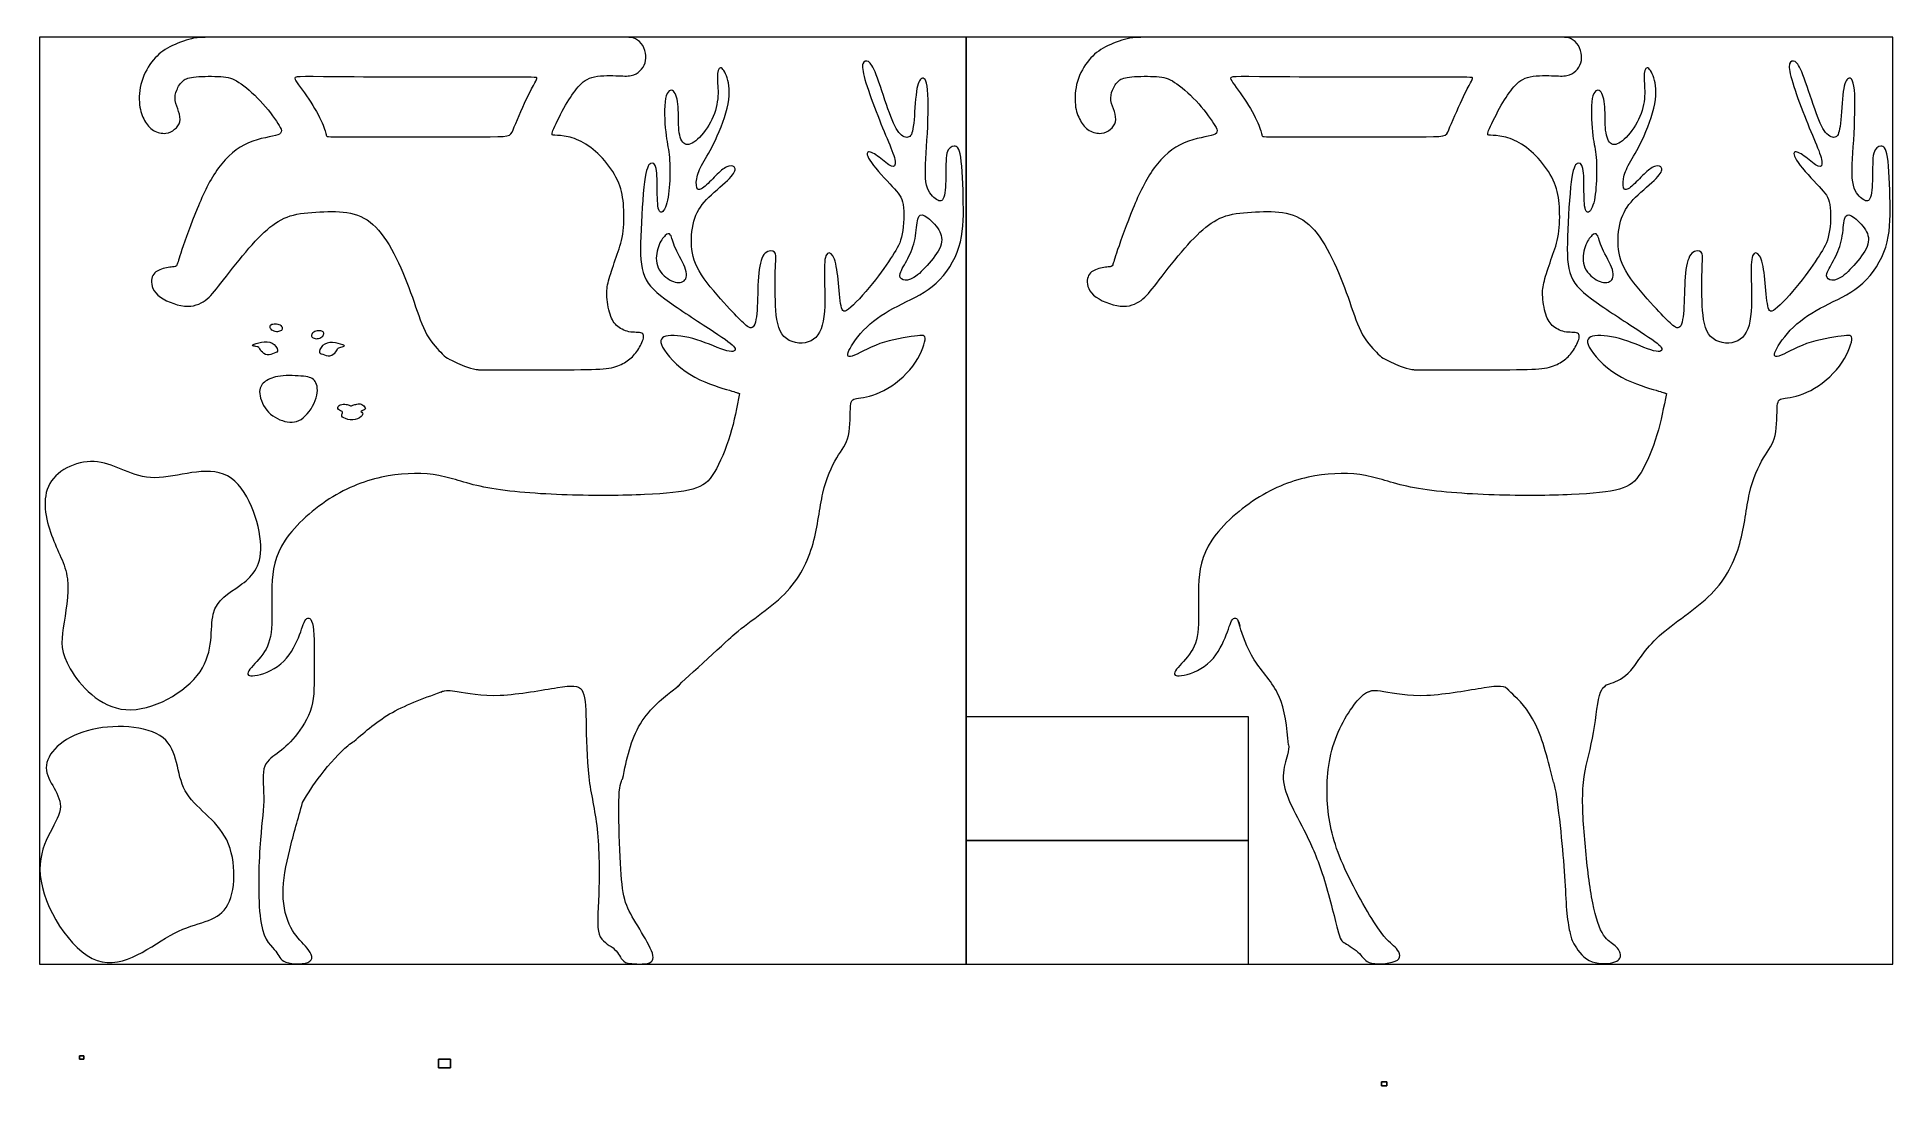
# Model space of a CAD drawing. Header units: centimetres. Extents: x 198 to 498, y 93 to 263.
import ezdxf

# ---------------------------------------------------------------- set-up
doc = ezdxf.new("R2010")
doc.units = ezdxf.units.CM
doc.header["$MEASUREMENT"] = 0
doc.header["$XCLIPFRAME"] = 0
doc.layers.add('layer 1', color=7, linetype='Continuous')
picture_1 = doc.add_image_def('image1.jpg', size_in_pixel=(3484, 2875))
picture_2 = doc.add_image_def('image2.jpg', size_in_pixel=(10184, 7200))
picture_3 = doc.add_image_def('image3.jpg', size_in_pixel=(4555, 3487))

msp = doc.modelspace()

# ---------------------------------------------------------------- linework, layer by layer
at = {"layer": 'layer 1', "color": 250, "lineweight": 9}
for points, knots in [([(348.23172, 112.93583), (348.23172, 112.93583), (198.23172, 112.93583), (198.23172, 112.93583), (198.23172, 112.93583), (198.23172, 112.93583), (198.23172, 262.93583), (198.23172, 262.93583), (198.23172, 262.93583), (198.23172, 262.93583), (348.23172, 262.93583), (348.23172, 262.93583), (348.23172, 262.93583), (348.23172, 262.93583), (348.23172, 112.93583), (348.23172, 112.93583)], [0, 0, 0, 0, 0.2, 0.2, 0.2, 0.2, 0.4, 0.4, 0.4, 0.4, 0.6, 0.6, 0.6, 0.6, 1, 1, 1, 1]), ([(263.4108, 211.70034), (262.83869, 212.26652), (261.76624, 213.33897), (260.94779, 214.7783), (260.94779, 214.7783), (260.12935, 216.21763), (259.56491, 218.02386), (258.85935, 220.05586), (258.85935, 220.05586), (258.15379, 222.08786), (257.30713, 224.34564), (256.34757, 226.40586), (256.34757, 226.40586), (255.38802, 228.46609), (254.31557, 230.32875), (253.13024, 231.68342), (253.13024, 231.68342), (251.94491, 233.03809), (250.64668, 233.88475), (249.1509, 234.30808), (249.1509, 234.30808), (247.65513, 234.73142), (245.96179, 234.73142), (244.24023, 234.67497), (244.24023, 234.67497), (242.51868, 234.61853), (240.7689, 234.50564), (239.32956, 234.13875), (239.32956, 234.13875), (237.89023, 233.77186), (236.76134, 233.15098), (235.54778, 232.1632), (235.54778, 232.1632), (234.33423, 231.17542), (233.036, 229.82075), (231.62489, 228.15564), (231.62489, 228.15564), (230.21378, 226.49053), (228.68978, 224.51497), (227.61733, 223.13208), (227.61733, 223.13208), (226.54489, 221.7492), (225.92401, 220.95897), (225.07734, 220.33808), (225.07734, 220.33808), (224.23067, 219.71719), (223.15823, 219.26564), (221.69861, 219.41064), (221.69861, 219.41064), (220.23899, 219.55564), (218.39219, 220.29719), (217.39824, 221.19713), (217.39824, 221.19713), (216.40429, 222.09708), (216.26318, 223.15542), (216.42546, 223.88919), (216.42546, 223.88919), (216.58774, 224.62297), (217.0534, 225.0322), (217.7228, 225.29642), (217.7228, 225.29642), (218.3922, 225.56064), (219.26532, 225.67986), (219.75833, 225.73947), (219.75833, 225.73947), (220.25134, 225.79908), (220.36423, 225.79908), (220.49123, 226.08836), (220.49123, 226.08836), (220.61823, 226.37764), (220.75934, 226.95619), (221.29556, 228.54369), (221.29556, 228.54369), (221.83178, 230.13119), (222.7631, 232.72764), (223.76498, 235.16886), (223.76498, 235.16886), (224.76687, 237.61008), (225.83932, 239.89608), (227.20809, 241.75874), (227.20809, 241.75874), (228.57687, 243.62141), (230.24199, 245.06075), (232.07643, 245.85097), (232.07643, 245.85097), (233.91088, 246.64119), (235.91465, 246.7823), (236.80365, 247.12096), (236.80365, 247.12096), (237.69265, 247.45963), (237.46688, 247.99586), (236.83188, 248.96952), (236.83188, 248.96952), (236.19688, 249.94319), (235.15265, 251.3543), (233.98143, 252.61019), (233.98143, 252.61019), (232.81021, 253.86608), (231.51198, 254.96675), (230.51009, 255.61586), (230.51009, 255.61586), (229.50821, 256.26497), (228.80265, 256.46253), (227.6032, 256.54719), (227.6032, 256.54719), (226.40376, 256.63186), (224.71042, 256.60364), (223.58858, 256.50486), (223.58858, 256.50486), (222.46675, 256.40608), (221.91641, 256.23675), (221.47191, 255.86986), (221.47191, 255.86986), (221.02741, 255.50297), (220.68875, 254.93852), (220.46297, 254.37408), (220.46297, 254.37408), (220.23719, 253.80964), (220.1243, 253.24519), (220.20896, 252.65958), (220.20896, 252.65958), (220.29363, 252.07397), (220.57586, 251.46719), (220.76636, 250.88158), (220.76636, 250.88158), (220.95686, 250.29597), (221.05563, 249.73152), (220.94274, 249.24469), (220.94274, 249.24469), (220.82985, 248.75786), (220.5053, 248.34863), (220.11724, 248.01702), (220.11724, 248.01702), (219.72919, 247.68541), (219.27763, 247.43141), (218.67085, 247.37496), (218.67085, 247.37496), (218.06408, 247.31852), (217.30207, 247.45963), (216.69529, 247.81946), (216.69529, 247.81946), (216.08852, 248.1793), (215.63696, 248.75785), (215.25596, 249.44224), (215.25596, 249.44224), (214.87496, 250.12663), (214.56452, 250.91686), (214.44457, 252.00341), (214.44457, 252.00341), (214.32463, 253.08997), (214.39518, 254.47286), (214.79029, 255.77814), (214.79029, 255.77814), (215.18541, 257.08342), (215.90507, 258.31108), (216.67413, 259.23536), (216.67413, 259.23536), (217.44319, 260.15964), (218.26163, 260.78053), (219.33407, 261.34671), (219.33407, 261.34671), (220.40652, 261.91289), (221.73297, 262.42436), (222.82658, 262.68009), (222.82658, 262.68009), (223.92019, 262.93583), (224.78097, 262.93583), (236.61313, 262.93583), (236.61313, 262.93583), (248.4453, 262.93583), (271.24886, 262.93583), (282.67942, 262.93583), (282.67942, 262.93583), (294.10999, 262.93583), (294.16757, 262.93583), (294.45826, 262.78677), (294.45826, 262.78677), (294.74895, 262.63772), (295.27276, 262.33962), (295.63713, 261.9106), (295.63713, 261.9106), (296.00151, 261.48158), (296.20647, 260.92166), (296.30894, 260.36173), (296.30894, 260.36173), (296.41142, 259.8018), (296.41142, 259.24187), (296.26379, 258.75419), (296.26379, 258.75419), (296.11616, 258.26651), (295.82089, 257.85107), (295.43845, 257.48982), (295.43845, 257.48982), (295.05601, 257.12858), (294.58639, 256.82153), (293.99033, 256.70412), (293.99033, 256.70412), (293.39428, 256.58672), (292.6718, 256.65896), (291.51581, 256.69508), (291.51581, 256.69508), (290.35983, 256.73121), (288.77035, 256.73121), (287.64146, 256.40609), (287.64146, 256.40609), (286.51257, 256.08097), (285.84427, 255.43073), (285.17597, 254.59083), (285.17597, 254.59083), (284.50767, 253.75094), (283.83936, 252.7214), (283.1259, 251.42995), (283.1259, 251.42995), (282.41244, 250.1385), (281.65383, 248.58514), (281.34604, 247.81381), (281.34604, 247.81381), (281.03826, 247.04248), (281.18132, 247.05317), (281.64972, 247.04308), (281.64972, 247.04308), (282.11812, 247.03299), (282.91187, 247.00213), (283.79602, 246.80369), (283.79602, 246.80369), (284.68017, 246.60525), (285.65472, 246.23925), (286.67998, 245.59322), (286.67998, 245.59322), (287.70524, 244.9472), (288.78122, 244.02116), (289.7249, 242.92314), (289.7249, 242.92314), (290.66858, 241.82512), (291.47997, 240.55511), (291.98709, 239.3248), (291.98709, 239.3248), (292.49421, 238.09449), (292.69705, 236.90386), (292.78965, 235.48393), (292.78965, 235.48393), (292.88226, 234.064), (292.86462, 232.41477), (292.64854, 231.03452), (292.64854, 231.03452), (292.43247, 229.65428), (292.01795, 228.54302), (291.59462, 227.34357), (291.59462, 227.34357), (291.17129, 226.14413), (290.73913, 224.85649), (290.45691, 223.87312), (290.45691, 223.87312), (290.17469, 222.88975), (290.0424, 222.21066), (290.07327, 221.24052), (290.07327, 221.24052), (290.10414, 220.27038), (290.29816, 219.0092), (290.59361, 218.08316), (290.59361, 218.08316), (290.88907, 217.15712), (291.28594, 216.56621), (291.85038, 216.1076), (291.85038, 216.1076), (292.41483, 215.64899), (293.14685, 215.32267), (293.93495, 215.21683), (293.93495, 215.21683), (294.72305, 215.111), (295.56723, 215.22566), (295.87591, 214.93021), (295.87591, 214.93021), (296.1846, 214.63476), (295.95779, 213.9292), (295.63271, 213.25892), (295.63271, 213.25892), (295.30764, 212.58865), (294.8843, 211.95364), (294.39482, 211.42006), (294.39482, 211.42006), (293.90534, 210.88649), (293.34972, 210.45434), (292.67062, 210.09715), (292.67062, 210.09715), (291.99152, 209.73997), (291.18895, 209.45774), (289.95423, 209.3034), (289.95423, 209.3034), (288.71951, 209.14906), (287.05264, 209.1226), (283.56455, 209.10937), (283.56455, 209.10937), (280.07646, 209.09614), (274.76715, 209.09614), (272.12131, 209.09393), (272.12131, 209.09393), (269.47547, 209.09172), (269.4931, 209.08731), (269.19103, 209.12479), (269.19103, 209.12479), (268.88896, 209.16227), (268.26719, 209.24164), (267.36981, 209.56355), (267.36981, 209.56355), (266.47243, 209.88547), (265.29945, 210.44991), (264.67706, 210.76209), (264.67706, 210.76209), (264.05468, 211.07427), (263.98291, 211.13417), (263.4108, 211.70034)], [0, 0, 0, 0, 0.012658228, 0.012658228, 0.012658228, 0.012658228, 0.025316456, 0.025316456, 0.025316456, 0.025316456, 0.037974684, 0.037974684, 0.037974684, 0.037974684, 0.050632911, 0.050632911, 0.050632911, 0.050632911, 0.063291139, 0.063291139, 0.063291139, 0.063291139, 0.075949367, 0.075949367, 0.075949367, 0.075949367, 0.088607595, 0.088607595, 0.088607595, 0.088607595, 0.101265823, 0.101265823, 0.101265823, 0.101265823, 0.113924051, 0.113924051, 0.113924051, 0.113924051, 0.126582278, 0.126582278, 0.126582278, 0.126582278, 0.139240506, 0.139240506, 0.139240506, 0.139240506, 0.151898734, 0.151898734, 0.151898734, 0.151898734, 0.164556962, 0.164556962, 0.164556962, 0.164556962, 0.17721519, 0.17721519, 0.17721519, 0.17721519, 0.189873418, 0.189873418, 0.189873418, 0.189873418, 0.202531646, 0.202531646, 0.202531646, 0.202531646, 0.215189873, 0.215189873, 0.215189873, 0.215189873, 0.227848101, 0.227848101, 0.227848101, 0.227848101, 0.240506329, 0.240506329, 0.240506329, 0.240506329, 0.253164557, 0.253164557, 0.253164557, 0.253164557, 0.265822785, 0.265822785, 0.265822785, 0.265822785, 0.278481013, 0.278481013, 0.278481013, 0.278481013, 0.291139241, 0.291139241, 0.291139241, 0.291139241, 0.303797468, 0.303797468, 0.303797468, 0.303797468, 0.316455696, 0.316455696, 0.316455696, 0.316455696, 0.329113924, 0.329113924, 0.329113924, 0.329113924, 0.341772152, 0.341772152, 0.341772152, 0.341772152, 0.35443038, 0.35443038, 0.35443038, 0.35443038, 0.367088608, 0.367088608, 0.367088608, 0.367088608, 0.379746835, 0.379746835, 0.379746835, 0.379746835, 0.392405063, 0.392405063, 0.392405063, 0.392405063, 0.405063291, 0.405063291, 0.405063291, 0.405063291, 0.417721519, 0.417721519, 0.417721519, 0.417721519, 0.430379747, 0.430379747, 0.430379747, 0.430379747, 0.443037975, 0.443037975, 0.443037975, 0.443037975, 0.455696203, 0.455696203, 0.455696203, 0.455696203, 0.46835443, 0.46835443, 0.46835443, 0.46835443, 0.481012658, 0.481012658, 0.481012658, 0.481012658, 0.493670886, 0.493670886, 0.493670886, 0.493670886, 0.506329114, 0.506329114, 0.506329114, 0.506329114, 0.518987342, 0.518987342, 0.518987342, 0.518987342, 0.53164557, 0.53164557, 0.53164557, 0.53164557, 0.544303797, 0.544303797, 0.544303797, 0.544303797, 0.556962025, 0.556962025, 0.556962025, 0.556962025, 0.569620253, 0.569620253, 0.569620253, 0.569620253, 0.582278481, 0.582278481, 0.582278481, 0.582278481, 0.594936709, 0.594936709, 0.594936709, 0.594936709, 0.607594937, 0.607594937, 0.607594937, 0.607594937, 0.620253165, 0.620253165, 0.620253165, 0.620253165, 0.632911392, 0.632911392, 0.632911392, 0.632911392, 0.64556962, 0.64556962, 0.64556962, 0.64556962, 0.658227848, 0.658227848, 0.658227848, 0.658227848, 0.670886076, 0.670886076, 0.670886076, 0.670886076, 0.683544304, 0.683544304, 0.683544304, 0.683544304, 0.696202532, 0.696202532, 0.696202532, 0.696202532, 0.708860759, 0.708860759, 0.708860759, 0.708860759, 0.721518987, 0.721518987, 0.721518987, 0.721518987, 0.734177215, 0.734177215, 0.734177215, 0.734177215, 0.746835443, 0.746835443, 0.746835443, 0.746835443, 0.759493671, 0.759493671, 0.759493671, 0.759493671, 0.772151899, 0.772151899, 0.772151899, 0.772151899, 0.784810127, 0.784810127, 0.784810127, 0.784810127, 0.797468354, 0.797468354, 0.797468354, 0.797468354, 0.810126582, 0.810126582, 0.810126582, 0.810126582, 0.82278481, 0.82278481, 0.82278481, 0.82278481, 0.835443038, 0.835443038, 0.835443038, 0.835443038, 0.848101266, 0.848101266, 0.848101266, 0.848101266, 0.860759494, 0.860759494, 0.860759494, 0.860759494, 0.873417722, 0.873417722, 0.873417722, 0.873417722, 0.886075949, 0.886075949, 0.886075949, 0.886075949, 0.898734177, 0.898734177, 0.898734177, 0.898734177, 0.911392405, 0.911392405, 0.911392405, 0.911392405, 0.924050633, 0.924050633, 0.924050633, 0.924050633, 0.936708861, 0.936708861, 0.936708861, 0.936708861, 0.949367089, 0.949367089, 0.949367089, 0.949367089, 0.962025316, 0.962025316, 0.962025316, 0.962025316, 0.974683544, 0.974683544, 0.974683544, 0.974683544, 1, 1, 1, 1]), ([(498.23172, 112.93583), (498.23172, 112.93583), (348.23172, 112.93583), (348.23172, 112.93583), (348.23172, 112.93583), (348.23172, 112.93583), (348.23172, 262.93583), (348.23172, 262.93583), (348.23172, 262.93583), (348.23172, 262.93583), (498.23172, 262.93583), (498.23172, 262.93583), (498.23172, 262.93583), (498.23172, 262.93583), (498.23172, 112.93583), (498.23172, 112.93583)], [0, 0, 0, 0, 0.2, 0.2, 0.2, 0.2, 0.4, 0.4, 0.4, 0.4, 0.6, 0.6, 0.6, 0.6, 1, 1, 1, 1]), ([(414.8683, 211.70034), (414.29619, 212.26652), (413.22374, 213.33897), (412.40529, 214.7783), (412.40529, 214.7783), (411.58685, 216.21763), (411.02241, 218.02386), (410.31685, 220.05586), (410.31685, 220.05586), (409.61129, 222.08786), (408.76463, 224.34564), (407.80507, 226.40586), (407.80507, 226.40586), (406.84552, 228.46609), (405.77307, 230.32875), (404.58774, 231.68342), (404.58774, 231.68342), (403.40241, 233.03809), (402.10418, 233.88475), (400.6084, 234.30808), (400.6084, 234.30808), (399.11263, 234.73142), (397.41929, 234.73142), (395.69773, 234.67497), (395.69773, 234.67497), (393.97618, 234.61853), (392.2264, 234.50564), (390.78706, 234.13875), (390.78706, 234.13875), (389.34773, 233.77186), (388.21884, 233.15098), (387.00528, 232.1632), (387.00528, 232.1632), (385.79173, 231.17542), (384.4935, 229.82075), (383.08239, 228.15564), (383.08239, 228.15564), (381.67128, 226.49053), (380.14728, 224.51497), (379.07483, 223.13208), (379.07483, 223.13208), (378.00239, 221.7492), (377.38151, 220.95897), (376.53484, 220.33808), (376.53484, 220.33808), (375.68817, 219.71719), (374.61573, 219.26564), (373.15611, 219.41064), (373.15611, 219.41064), (371.69649, 219.55564), (369.84969, 220.29719), (368.85574, 221.19713), (368.85574, 221.19713), (367.86179, 222.09708), (367.72068, 223.15542), (367.88296, 223.88919), (367.88296, 223.88919), (368.04524, 224.62297), (368.5109, 225.0322), (369.1803, 225.29642), (369.1803, 225.29642), (369.8497, 225.56064), (370.72282, 225.67986), (371.21583, 225.73947), (371.21583, 225.73947), (371.70884, 225.79908), (371.82173, 225.79908), (371.94873, 226.08836), (371.94873, 226.08836), (372.07573, 226.37764), (372.21684, 226.95619), (372.75306, 228.54369), (372.75306, 228.54369), (373.28928, 230.13119), (374.2206, 232.72764), (375.22248, 235.16886), (375.22248, 235.16886), (376.22437, 237.61008), (377.29682, 239.89608), (378.66559, 241.75874), (378.66559, 241.75874), (380.03437, 243.62141), (381.69949, 245.06075), (383.53393, 245.85097), (383.53393, 245.85097), (385.36838, 246.64119), (387.37215, 246.7823), (388.26115, 247.12096), (388.26115, 247.12096), (389.15015, 247.45963), (388.92438, 247.99586), (388.28938, 248.96952), (388.28938, 248.96952), (387.65438, 249.94319), (386.61015, 251.3543), (385.43893, 252.61019), (385.43893, 252.61019), (384.26771, 253.86608), (382.96948, 254.96675), (381.96759, 255.61586), (381.96759, 255.61586), (380.96571, 256.26497), (380.26015, 256.46253), (379.0607, 256.54719), (379.0607, 256.54719), (377.86126, 256.63186), (376.16792, 256.60364), (375.04608, 256.50486), (375.04608, 256.50486), (373.92425, 256.40608), (373.37391, 256.23675), (372.92941, 255.86986), (372.92941, 255.86986), (372.48491, 255.50297), (372.14625, 254.93852), (371.92047, 254.37408), (371.92047, 254.37408), (371.69469, 253.80964), (371.5818, 253.24519), (371.66646, 252.65958), (371.66646, 252.65958), (371.75113, 252.07397), (372.03336, 251.46719), (372.22386, 250.88158), (372.22386, 250.88158), (372.41436, 250.29597), (372.51313, 249.73152), (372.40024, 249.24469), (372.40024, 249.24469), (372.28735, 248.75786), (371.9628, 248.34863), (371.57474, 248.01702), (371.57474, 248.01702), (371.18669, 247.68541), (370.73513, 247.43141), (370.12835, 247.37496), (370.12835, 247.37496), (369.52158, 247.31852), (368.75957, 247.45963), (368.15279, 247.81946), (368.15279, 247.81946), (367.54602, 248.1793), (367.09446, 248.75785), (366.71346, 249.44224), (366.71346, 249.44224), (366.33246, 250.12663), (366.02202, 250.91686), (365.90207, 252.00341), (365.90207, 252.00341), (365.78213, 253.08997), (365.85268, 254.47286), (366.24779, 255.77814), (366.24779, 255.77814), (366.64291, 257.08342), (367.36257, 258.31108), (368.13163, 259.23536), (368.13163, 259.23536), (368.90069, 260.15964), (369.71913, 260.78053), (370.79157, 261.34671), (370.79157, 261.34671), (371.86402, 261.91289), (373.19047, 262.42436), (374.28408, 262.68009), (374.28408, 262.68009), (375.37769, 262.93583), (376.23847, 262.93583), (388.07063, 262.93583), (388.07063, 262.93583), (399.9028, 262.93583), (422.70636, 262.93583), (434.13692, 262.93583), (434.13692, 262.93583), (445.56749, 262.93583), (445.62507, 262.93583), (445.91576, 262.78677), (445.91576, 262.78677), (446.20645, 262.63772), (446.73026, 262.33962), (447.09463, 261.9106), (447.09463, 261.9106), (447.45901, 261.48158), (447.66397, 260.92166), (447.76644, 260.36173), (447.76644, 260.36173), (447.86892, 259.8018), (447.86892, 259.24187), (447.72129, 258.75419), (447.72129, 258.75419), (447.57366, 258.26651), (447.27839, 257.85107), (446.89595, 257.48982), (446.89595, 257.48982), (446.51351, 257.12858), (446.04389, 256.82153), (445.44783, 256.70412), (445.44783, 256.70412), (444.85178, 256.58672), (444.1293, 256.65896), (442.97331, 256.69508), (442.97331, 256.69508), (441.81733, 256.73121), (440.22785, 256.73121), (439.09896, 256.40609), (439.09896, 256.40609), (437.97007, 256.08097), (437.30177, 255.43073), (436.63347, 254.59083), (436.63347, 254.59083), (435.96517, 253.75094), (435.29686, 252.7214), (434.5834, 251.42995), (434.5834, 251.42995), (433.86994, 250.1385), (433.11133, 248.58514), (432.80354, 247.81381), (432.80354, 247.81381), (432.49576, 247.04248), (432.63882, 247.05317), (433.10722, 247.04308), (433.10722, 247.04308), (433.57562, 247.03299), (434.36937, 247.00213), (435.25352, 246.80369), (435.25352, 246.80369), (436.13767, 246.60525), (437.11222, 246.23925), (438.13748, 245.59322), (438.13748, 245.59322), (439.16274, 244.9472), (440.23872, 244.02116), (441.1824, 242.92314), (441.1824, 242.92314), (442.12608, 241.82512), (442.93747, 240.55511), (443.44459, 239.3248), (443.44459, 239.3248), (443.95171, 238.09449), (444.15455, 236.90386), (444.24715, 235.48393), (444.24715, 235.48393), (444.33976, 234.064), (444.32212, 232.41477), (444.10604, 231.03452), (444.10604, 231.03452), (443.88997, 229.65428), (443.47545, 228.54302), (443.05212, 227.34357), (443.05212, 227.34357), (442.62879, 226.14413), (442.19663, 224.85649), (441.91441, 223.87312), (441.91441, 223.87312), (441.63219, 222.88975), (441.4999, 222.21066), (441.53077, 221.24052), (441.53077, 221.24052), (441.56164, 220.27038), (441.75566, 219.0092), (442.05111, 218.08316), (442.05111, 218.08316), (442.34657, 217.15712), (442.74344, 216.56621), (443.30788, 216.1076), (443.30788, 216.1076), (443.87233, 215.64899), (444.60435, 215.32267), (445.39245, 215.21683), (445.39245, 215.21683), (446.18055, 215.111), (447.02473, 215.22566), (447.33341, 214.93021), (447.33341, 214.93021), (447.6421, 214.63476), (447.41529, 213.9292), (447.09021, 213.25892), (447.09021, 213.25892), (446.76514, 212.58865), (446.3418, 211.95364), (445.85232, 211.42006), (445.85232, 211.42006), (445.36284, 210.88649), (444.80722, 210.45434), (444.12812, 210.09715), (444.12812, 210.09715), (443.44902, 209.73997), (442.64645, 209.45774), (441.41173, 209.3034), (441.41173, 209.3034), (440.17701, 209.14906), (438.51014, 209.1226), (435.02205, 209.10937), (435.02205, 209.10937), (431.53396, 209.09614), (426.22465, 209.09614), (423.57881, 209.09393), (423.57881, 209.09393), (420.93297, 209.09172), (420.9506, 209.08731), (420.64853, 209.12479), (420.64853, 209.12479), (420.34646, 209.16227), (419.72469, 209.24164), (418.82731, 209.56355), (418.82731, 209.56355), (417.92993, 209.88547), (416.75695, 210.44991), (416.13456, 210.76209), (416.13456, 210.76209), (415.51218, 211.07427), (415.44041, 211.13417), (414.8683, 211.70034)], [0, 0, 0, 0, 0.012658228, 0.012658228, 0.012658228, 0.012658228, 0.025316456, 0.025316456, 0.025316456, 0.025316456, 0.037974684, 0.037974684, 0.037974684, 0.037974684, 0.050632911, 0.050632911, 0.050632911, 0.050632911, 0.063291139, 0.063291139, 0.063291139, 0.063291139, 0.075949367, 0.075949367, 0.075949367, 0.075949367, 0.088607595, 0.088607595, 0.088607595, 0.088607595, 0.101265823, 0.101265823, 0.101265823, 0.101265823, 0.113924051, 0.113924051, 0.113924051, 0.113924051, 0.126582278, 0.126582278, 0.126582278, 0.126582278, 0.139240506, 0.139240506, 0.139240506, 0.139240506, 0.151898734, 0.151898734, 0.151898734, 0.151898734, 0.164556962, 0.164556962, 0.164556962, 0.164556962, 0.17721519, 0.17721519, 0.17721519, 0.17721519, 0.189873418, 0.189873418, 0.189873418, 0.189873418, 0.202531646, 0.202531646, 0.202531646, 0.202531646, 0.215189873, 0.215189873, 0.215189873, 0.215189873, 0.227848101, 0.227848101, 0.227848101, 0.227848101, 0.240506329, 0.240506329, 0.240506329, 0.240506329, 0.253164557, 0.253164557, 0.253164557, 0.253164557, 0.265822785, 0.265822785, 0.265822785, 0.265822785, 0.278481013, 0.278481013, 0.278481013, 0.278481013, 0.291139241, 0.291139241, 0.291139241, 0.291139241, 0.303797468, 0.303797468, 0.303797468, 0.303797468, 0.316455696, 0.316455696, 0.316455696, 0.316455696, 0.329113924, 0.329113924, 0.329113924, 0.329113924, 0.341772152, 0.341772152, 0.341772152, 0.341772152, 0.35443038, 0.35443038, 0.35443038, 0.35443038, 0.367088608, 0.367088608, 0.367088608, 0.367088608, 0.379746835, 0.379746835, 0.379746835, 0.379746835, 0.392405063, 0.392405063, 0.392405063, 0.392405063, 0.405063291, 0.405063291, 0.405063291, 0.405063291, 0.417721519, 0.417721519, 0.417721519, 0.417721519, 0.430379747, 0.430379747, 0.430379747, 0.430379747, 0.443037975, 0.443037975, 0.443037975, 0.443037975, 0.455696203, 0.455696203, 0.455696203, 0.455696203, 0.46835443, 0.46835443, 0.46835443, 0.46835443, 0.481012658, 0.481012658, 0.481012658, 0.481012658, 0.493670886, 0.493670886, 0.493670886, 0.493670886, 0.506329114, 0.506329114, 0.506329114, 0.506329114, 0.518987342, 0.518987342, 0.518987342, 0.518987342, 0.53164557, 0.53164557, 0.53164557, 0.53164557, 0.544303797, 0.544303797, 0.544303797, 0.544303797, 0.556962025, 0.556962025, 0.556962025, 0.556962025, 0.569620253, 0.569620253, 0.569620253, 0.569620253, 0.582278481, 0.582278481, 0.582278481, 0.582278481, 0.594936709, 0.594936709, 0.594936709, 0.594936709, 0.607594937, 0.607594937, 0.607594937, 0.607594937, 0.620253165, 0.620253165, 0.620253165, 0.620253165, 0.632911392, 0.632911392, 0.632911392, 0.632911392, 0.64556962, 0.64556962, 0.64556962, 0.64556962, 0.658227848, 0.658227848, 0.658227848, 0.658227848, 0.670886076, 0.670886076, 0.670886076, 0.670886076, 0.683544304, 0.683544304, 0.683544304, 0.683544304, 0.696202532, 0.696202532, 0.696202532, 0.696202532, 0.708860759, 0.708860759, 0.708860759, 0.708860759, 0.721518987, 0.721518987, 0.721518987, 0.721518987, 0.734177215, 0.734177215, 0.734177215, 0.734177215, 0.746835443, 0.746835443, 0.746835443, 0.746835443, 0.759493671, 0.759493671, 0.759493671, 0.759493671, 0.772151899, 0.772151899, 0.772151899, 0.772151899, 0.784810127, 0.784810127, 0.784810127, 0.784810127, 0.797468354, 0.797468354, 0.797468354, 0.797468354, 0.810126582, 0.810126582, 0.810126582, 0.810126582, 0.82278481, 0.82278481, 0.82278481, 0.82278481, 0.835443038, 0.835443038, 0.835443038, 0.835443038, 0.848101266, 0.848101266, 0.848101266, 0.848101266, 0.860759494, 0.860759494, 0.860759494, 0.860759494, 0.873417722, 0.873417722, 0.873417722, 0.873417722, 0.886075949, 0.886075949, 0.886075949, 0.886075949, 0.898734177, 0.898734177, 0.898734177, 0.898734177, 0.911392405, 0.911392405, 0.911392405, 0.911392405, 0.924050633, 0.924050633, 0.924050633, 0.924050633, 0.936708861, 0.936708861, 0.936708861, 0.936708861, 0.949367089, 0.949367089, 0.949367089, 0.949367089, 0.962025316, 0.962025316, 0.962025316, 0.962025316, 0.974683544, 0.974683544, 0.974683544, 0.974683544, 1, 1, 1, 1]), ([(301.37252, 157.70964), (301.67361, 158.04752), (309.43343, 165.14597), (310.40199, 166.02758), (310.40199, 166.02758), (312.75361, 168.16811), (316.34124, 170.30873), (318.81344, 172.79589), (318.81344, 172.79589), (321.28573, 175.28313), (322.6425, 178.11709), (323.44147, 180.98112), (323.44147, 180.98112), (324.24044, 183.84525), (324.4817, 186.73945), (325.03941, 189.15132), (325.03941, 189.15132), (325.59721, 191.56327), (326.47147, 193.49271), (327.28548, 194.8494), (327.28548, 194.8494), (328.09949, 196.20608), (328.85326, 196.99001), (329.18493, 198.47481), (329.18493, 198.47481), (329.5166, 199.95968), (329.42618, 202.14542), (329.52421, 203.24581), (329.52421, 203.24581), (329.62223, 204.34628), (329.90869, 204.36141), (330.82064, 204.49704), (330.82064, 204.49704), (331.73268, 204.63275), (333.2702, 204.88896), (334.92839, 205.7557), (334.92839, 205.7557), (336.58658, 206.62253), (338.36535, 208.0998), (339.58633, 209.71269), (339.58633, 209.71269), (340.80739, 211.32567), (341.47073, 213.07428), (341.57619, 213.92598), (341.57619, 213.92598), (341.68173, 214.77768), (341.22956, 214.73247), (339.86527, 214.54403), (339.86527, 214.54403), (338.50106, 214.35559), (336.22482, 214.024), (334.25761, 213.33058), (334.25761, 213.33058), (332.29039, 212.63715), (330.63229, 211.58197), (329.78059, 211.30311), (329.78059, 211.30311), (328.92889, 211.02425), (328.8836, 211.52163), (329.44883, 212.56929), (329.44883, 212.56929), (330.01415, 213.61696), (331.18992, 215.21473), (332.68223, 216.5186), (332.68223, 216.5186), (334.17463, 217.82255), (335.98348, 218.83252), (337.87148, 219.78216), (337.87148, 219.78216), (339.75956, 220.73188), (341.72677, 221.62127), (343.38112, 223.12862), (343.38112, 223.12862), (345.03555, 224.63606), (346.37719, 226.76147), (347.07062, 228.96977), (347.07062, 228.96977), (347.76404, 231.17815), (347.80925, 233.46943), (347.77156, 236.14136), (347.77156, 236.14136), (347.73388, 238.81328), (347.61329, 241.86593), (347.36076, 243.48643), (347.36076, 243.48643), (347.10831, 245.10693), (346.7239, 245.29529), (346.28293, 245.2764), (346.28293, 245.2764), (345.84204, 245.2576), (345.34457, 245.03156), (345.12596, 244.13456), (345.12596, 244.13456), (344.90744, 243.23765), (344.96769, 241.66997), (344.94128, 240.20774), (344.94128, 240.20774), (344.91496, 238.74551), (344.8019, 237.38882), (344.51919, 236.79709), (344.51919, 236.79709), (344.23658, 236.20545), (343.7844, 236.37885), (343.21532, 236.8235), (343.21532, 236.8235), (342.64624, 237.26824), (341.96042, 237.98423), (341.73045, 239.51047), (341.73045, 239.51047), (341.50056, 241.0367), (341.72669, 243.3732), (341.89248, 246.25988), (341.89248, 246.25988), (342.05827, 249.14657), (342.16373, 252.58353), (341.99794, 254.39999), (341.99794, 254.39999), (341.83214, 256.21646), (341.39493, 256.41242), (341.03317, 256.23902), (341.03317, 256.23902), (340.67142, 256.0657), (340.38496, 255.52303), (340.189, 254.11353), (340.189, 254.11353), (339.99303, 252.70412), (339.88758, 250.42787), (339.73682, 248.99581), (339.73682, 248.99581), (339.58607, 247.56375), (339.39011, 246.97587), (338.97554, 246.77991), (338.97554, 246.77991), (338.56106, 246.58395), (337.92788, 246.77991), (337.34, 247.51854), (337.34, 247.51854), (336.75212, 248.25718), (336.20944, 249.53849), (335.57626, 251.3323), (335.57626, 251.3323), (334.94317, 253.12621), (334.21966, 255.43253), (333.67699, 256.84194), (333.67699, 256.84194), (333.13432, 258.25144), (332.77248, 258.76404), (332.40312, 258.96752), (332.40312, 258.96752), (332.03384, 259.171), (331.65696, 259.06545), (331.51373, 258.63584), (331.51373, 258.63584), (331.3705, 258.20623), (331.461, 257.45247), (331.85292, 256.08827), (331.85292, 256.08827), (332.24484, 254.72406), (332.93827, 252.74932), (333.64674, 250.91021), (333.64674, 250.91021), (334.35529, 249.07119), (335.0788, 247.36779), (335.65164, 245.98846), (335.65164, 245.98846), (336.22448, 244.60921), (336.64657, 243.55403), (336.74451, 242.86812), (336.74451, 242.86812), (336.84253, 242.1823), (336.6164, 241.86567), (336.12646, 242.05411), (336.12646, 242.05411), (335.6366, 242.24255), (334.88284, 242.93598), (334.15924, 243.48617), (334.15924, 243.48617), (333.43573, 244.03637), (332.74231, 244.44342), (332.41064, 244.36804), (332.41064, 244.36804), (332.07905, 244.29266), (332.10922, 243.73486), (332.90058, 242.62687), (332.90058, 242.62687), (333.69203, 241.51896), (335.24468, 239.86085), (336.27721, 238.76038), (336.27721, 238.76038), (337.30983, 237.65999), (337.82242, 237.11731), (338.03719, 235.83216), (338.03719, 235.83216), (338.25203, 234.54709), (338.16905, 232.51954), (337.88267, 231.07987), (337.88267, 231.07987), (337.59629, 229.64029), (337.10635, 228.78859), (336.30746, 227.56377), (336.30746, 227.56377), (335.50858, 226.33903), (334.40058, 224.74109), (333.04766, 223.05274), (333.04766, 223.05274), (331.69482, 221.36446), (330.09688, 219.58569), (329.19245, 218.91482), (329.19245, 218.91482), (328.28802, 218.24404), (328.07693, 218.68126), (327.91114, 219.81934), (327.91114, 219.81934), (327.74535, 220.9575), (327.62476, 222.79653), (327.44384, 224.29644), (327.44384, 224.29644), (327.26301, 225.79636), (327.02175, 226.957), (326.65239, 227.5524), (326.65239, 227.5524), (326.28312, 228.14789), (325.78565, 228.17806), (325.52936, 227.53736), (325.52936, 227.53736), (325.27314, 226.89675), (325.25802, 225.58527), (325.30323, 223.58037), (325.30323, 223.58037), (325.34852, 221.57547), (325.45398, 218.87722), (325.09975, 216.98538), (325.09975, 216.98538), (324.74551, 215.09354), (323.9315, 214.00819), (322.67275, 213.60115), (322.67275, 213.60115), (321.41409, 213.19418), (319.71069, 213.46552), (318.73089, 214.49805), (318.73089, 214.49805), (317.75108, 215.53067), (317.49479, 217.32457), (317.38172, 219.47262), (317.38172, 219.47262), (317.26874, 221.62076), (317.29882, 224.12304), (317.35907, 225.66817), (317.35907, 225.66817), (317.41941, 227.2133), (317.50991, 227.80118), (317.20841, 228.11772), (317.20841, 228.11772), (316.9069, 228.43427), (316.21348, 228.47956), (315.69336, 227.95945), (315.69336, 227.95945), (315.17334, 227.43942), (314.82662, 226.35408), (314.66083, 224.74861), (314.66083, 224.74861), (314.49504, 223.14324), (314.51008, 221.01775), (314.41966, 219.34452), (314.41966, 219.34452), (314.32924, 217.67129), (314.1332, 216.45023), (313.75632, 216.05079), (313.75632, 216.05079), (313.37952, 215.65134), (312.82172, 216.07335), (312.16598, 216.68388), (312.16598, 216.68388), (311.51033, 217.29441), (310.75657, 218.09329), (309.49406, 219.46878), (309.49406, 219.46878), (308.23163, 220.84435), (306.46029, 222.79653), (305.37495, 224.48104), (305.37495, 224.48104), (304.2896, 226.16564), (303.89007, 227.58257), (303.78077, 229.12018), (303.78077, 229.12018), (303.67155, 230.65778), (303.85238, 232.31597), (304.31216, 233.64249), (304.31216, 233.64249), (304.77194, 234.96909), (305.51057, 235.96394), (306.59592, 237.03425), (306.59592, 237.03425), (307.68127, 238.10455), (309.11333, 239.25015), (309.91982, 240.0792), (309.91982, 240.0792), (310.72631, 240.90834), (310.90715, 241.42085), (310.8016, 241.7374), (310.8016, 241.7374), (310.69615, 242.05394), (310.30414, 242.17461), (309.83684, 242.05403), (309.83684, 242.05403), (309.36954, 241.93344), (308.82687, 241.5716), (308.19369, 240.99124), (308.19369, 240.99124), (307.5606, 240.41088), (306.83709, 239.61199), (306.21904, 239.03915), (306.21904, 239.03915), (305.60099, 238.46631), (305.08848, 238.1196), (304.80962, 238.31556), (304.80962, 238.31556), (304.53077, 238.51152), (304.48547, 239.25015), (304.6211, 240.01896), (304.6211, 240.01896), (304.75681, 240.78776), (305.07344, 241.58664), (305.59347, 242.52876), (305.59347, 242.52876), (306.11358, 243.47096), (306.83709, 244.55631), (307.64358, 246.26723), (307.64358, 246.26723), (308.45007, 247.97823), (309.33937, 250.31473), (309.69361, 252.15384), (309.69361, 252.15384), (310.04784, 253.99295), (309.86701, 255.3345), (309.55038, 256.32944), (309.55038, 256.32944), (309.23383, 257.32437), (308.78166, 257.9725), (308.46503, 257.9725), (308.46503, 257.9725), (308.14848, 257.9725), (307.96765, 257.32437), (307.96004, 256.47267), (307.96004, 256.47267), (307.95252, 255.62097), (308.1184, 254.5657), (308.05054, 253.38233), (308.05054, 253.38233), (307.98269, 252.19904), (307.68127, 250.88765), (307.07826, 249.6289), (307.07826, 249.6289), (306.47534, 248.37024), (305.57082, 247.16422), (304.75681, 246.41807), (304.75681, 246.41807), (303.9428, 245.67191), (303.21929, 245.38545), (302.69918, 245.64926), (302.69918, 245.64926), (302.17915, 245.91308), (301.86252, 246.72709), (301.74193, 247.85765), (301.74193, 247.85765), (301.62135, 248.98821), (301.69673, 250.4354), (301.60622, 251.64133), (301.60622, 251.64133), (301.51581, 252.84726), (301.2596, 253.81203), (300.83751, 254.1813), (300.83751, 254.1813), (300.41542, 254.55066), (299.82753, 254.32453), (299.57876, 252.99793), (299.57876, 252.99793), (299.33007, 251.67141), (299.42057, 249.2445), (299.59388, 247.60135), (299.59388, 247.60135), (299.76728, 245.95829), (300.02349, 245.09907), (300.15912, 243.9157), (300.15912, 243.9157), (300.29483, 242.73241), (300.30996, 241.22497), (300.2421, 239.71754), (300.2421, 239.71754), (300.17425, 238.2101), (300.02349, 236.70266), (299.69182, 235.73038), (299.69182, 235.73038), (299.36024, 234.75809), (298.84764, 234.32096), (298.56879, 234.77313), (298.56879, 234.77313), (298.28993, 235.22539), (298.24472, 236.56703), (298.22959, 237.96893), (298.22959, 237.96893), (298.21455, 239.37082), (298.22968, 240.83305), (298.04876, 241.6621), (298.04876, 241.6621), (297.86784, 242.49124), (297.49104, 242.6872), (297.13672, 242.49124), (297.13672, 242.49124), (296.78249, 242.29528), (296.4509, 241.70731), (296.17196, 239.52158), (296.17196, 239.52158), (295.8931, 237.33584), (295.66689, 233.55216), (295.56887, 230.66547), (295.56887, 230.66547), (295.47093, 227.77879), (295.50101, 225.78893), (296.14923, 224.23628), (296.14923, 224.23628), (296.79745, 222.68363), (298.06363, 221.5682), (300.18912, 220.05324), (300.18912, 220.05324), (302.31461, 218.53828), (305.29931, 216.6238), (307.32678, 215.29728), (307.32678, 215.29728), (309.35433, 213.97076), (310.42455, 213.23204), (310.74862, 212.71193), (310.74862, 212.71193), (311.07277, 212.1919), (310.65077, 211.89048), (309.49756, 212.1919), (309.49756, 212.1919), (308.34436, 212.49341), (306.46012, 213.39792), (304.65118, 213.96316), (304.65118, 213.96316), (302.84224, 214.52848), (301.10867, 214.75461), (300.01572, 214.61137), (300.01572, 214.61137), (298.92285, 214.46823), (298.47068, 213.95564), (299.09625, 212.75722), (299.09625, 212.75722), (299.72182, 211.55881), (301.42522, 209.67458), (303.49789, 208.37062), (303.49789, 208.37062), (305.57065, 207.06675), (308.01277, 206.34315), (309.41842, 205.925), (309.41842, 205.925), (310.82408, 205.50684), (311.19335, 205.39394), (311.37795, 205.33754), (311.37795, 205.33754), (311.56263, 205.28114), (311.56263, 205.28114), (311.56263, 205.28114)], [0, 0, 0, 0, 0.008547009, 0.008547009, 0.008547009, 0.008547009, 0.017094017, 0.017094017, 0.017094017, 0.017094017, 0.025641026, 0.025641026, 0.025641026, 0.025641026, 0.034188034, 0.034188034, 0.034188034, 0.034188034, 0.042735043, 0.042735043, 0.042735043, 0.042735043, 0.051282051, 0.051282051, 0.051282051, 0.051282051, 0.05982906, 0.05982906, 0.05982906, 0.05982906, 0.068376068, 0.068376068, 0.068376068, 0.068376068, 0.076923077, 0.076923077, 0.076923077, 0.076923077, 0.085470085, 0.085470085, 0.085470085, 0.085470085, 0.094017094, 0.094017094, 0.094017094, 0.094017094, 0.102564103, 0.102564103, 0.102564103, 0.102564103, 0.111111111, 0.111111111, 0.111111111, 0.111111111, 0.11965812, 0.11965812, 0.11965812, 0.11965812, 0.128205128, 0.128205128, 0.128205128, 0.128205128, 0.136752137, 0.136752137, 0.136752137, 0.136752137, 0.145299145, 0.145299145, 0.145299145, 0.145299145, 0.153846154, 0.153846154, 0.153846154, 0.153846154, 0.162393162, 0.162393162, 0.162393162, 0.162393162, 0.170940171, 0.170940171, 0.170940171, 0.170940171, 0.179487179, 0.179487179, 0.179487179, 0.179487179, 0.188034188, 0.188034188, 0.188034188, 0.188034188, 0.196581197, 0.196581197, 0.196581197, 0.196581197, 0.205128205, 0.205128205, 0.205128205, 0.205128205, 0.213675214, 0.213675214, 0.213675214, 0.213675214, 0.222222222, 0.222222222, 0.222222222, 0.222222222, 0.230769231, 0.230769231, 0.230769231, 0.230769231, 0.239316239, 0.239316239, 0.239316239, 0.239316239, 0.247863248, 0.247863248, 0.247863248, 0.247863248, 0.256410256, 0.256410256, 0.256410256, 0.256410256, 0.264957265, 0.264957265, 0.264957265, 0.264957265, 0.273504274, 0.273504274, 0.273504274, 0.273504274, 0.282051282, 0.282051282, 0.282051282, 0.282051282, 0.290598291, 0.290598291, 0.290598291, 0.290598291, 0.299145299, 0.299145299, 0.299145299, 0.299145299, 0.307692308, 0.307692308, 0.307692308, 0.307692308, 0.316239316, 0.316239316, 0.316239316, 0.316239316, 0.324786325, 0.324786325, 0.324786325, 0.324786325, 0.333333333, 0.333333333, 0.333333333, 0.333333333, 0.341880342, 0.341880342, 0.341880342, 0.341880342, 0.35042735, 0.35042735, 0.35042735, 0.35042735, 0.358974359, 0.358974359, 0.358974359, 0.358974359, 0.367521368, 0.367521368, 0.367521368, 0.367521368, 0.376068376, 0.376068376, 0.376068376, 0.376068376, 0.384615385, 0.384615385, 0.384615385, 0.384615385, 0.393162393, 0.393162393, 0.393162393, 0.393162393, 0.401709402, 0.401709402, 0.401709402, 0.401709402, 0.41025641, 0.41025641, 0.41025641, 0.41025641, 0.418803419, 0.418803419, 0.418803419, 0.418803419, 0.427350427, 0.427350427, 0.427350427, 0.427350427, 0.435897436, 0.435897436, 0.435897436, 0.435897436, 0.444444444, 0.444444444, 0.444444444, 0.444444444, 0.452991453, 0.452991453, 0.452991453, 0.452991453, 0.461538462, 0.461538462, 0.461538462, 0.461538462, 0.47008547, 0.47008547, 0.47008547, 0.47008547, 0.478632479, 0.478632479, 0.478632479, 0.478632479, 0.487179487, 0.487179487, 0.487179487, 0.487179487, 0.495726496, 0.495726496, 0.495726496, 0.495726496, 0.504273504, 0.504273504, 0.504273504, 0.504273504, 0.512820513, 0.512820513, 0.512820513, 0.512820513, 0.521367521, 0.521367521, 0.521367521, 0.521367521, 0.52991453, 0.52991453, 0.52991453, 0.52991453, 0.538461538, 0.538461538, 0.538461538, 0.538461538, 0.547008547, 0.547008547, 0.547008547, 0.547008547, 0.555555556, 0.555555556, 0.555555556, 0.555555556, 0.564102564, 0.564102564, 0.564102564, 0.564102564, 0.572649573, 0.572649573, 0.572649573, 0.572649573, 0.581196581, 0.581196581, 0.581196581, 0.581196581, 0.58974359, 0.58974359, 0.58974359, 0.58974359, 0.598290598, 0.598290598, 0.598290598, 0.598290598, 0.606837607, 0.606837607, 0.606837607, 0.606837607, 0.615384615, 0.615384615, 0.615384615, 0.615384615, 0.623931624, 0.623931624, 0.623931624, 0.623931624, 0.632478632, 0.632478632, 0.632478632, 0.632478632, 0.641025641, 0.641025641, 0.641025641, 0.641025641, 0.64957265, 0.64957265, 0.64957265, 0.64957265, 0.658119658, 0.658119658, 0.658119658, 0.658119658, 0.666666667, 0.666666667, 0.666666667, 0.666666667, 0.675213675, 0.675213675, 0.675213675, 0.675213675, 0.683760684, 0.683760684, 0.683760684, 0.683760684, 0.692307692, 0.692307692, 0.692307692, 0.692307692, 0.700854701, 0.700854701, 0.700854701, 0.700854701, 0.709401709, 0.709401709, 0.709401709, 0.709401709, 0.717948718, 0.717948718, 0.717948718, 0.717948718, 0.726495726, 0.726495726, 0.726495726, 0.726495726, 0.735042735, 0.735042735, 0.735042735, 0.735042735, 0.743589744, 0.743589744, 0.743589744, 0.743589744, 0.752136752, 0.752136752, 0.752136752, 0.752136752, 0.760683761, 0.760683761, 0.760683761, 0.760683761, 0.769230769, 0.769230769, 0.769230769, 0.769230769, 0.777777778, 0.777777778, 0.777777778, 0.777777778, 0.786324786, 0.786324786, 0.786324786, 0.786324786, 0.794871795, 0.794871795, 0.794871795, 0.794871795, 0.803418803, 0.803418803, 0.803418803, 0.803418803, 0.811965812, 0.811965812, 0.811965812, 0.811965812, 0.820512821, 0.820512821, 0.820512821, 0.820512821, 0.829059829, 0.829059829, 0.829059829, 0.829059829, 0.837606838, 0.837606838, 0.837606838, 0.837606838, 0.846153846, 0.846153846, 0.846153846, 0.846153846, 0.854700855, 0.854700855, 0.854700855, 0.854700855, 0.863247863, 0.863247863, 0.863247863, 0.863247863, 0.871794872, 0.871794872, 0.871794872, 0.871794872, 0.88034188, 0.88034188, 0.88034188, 0.88034188, 0.888888889, 0.888888889, 0.888888889, 0.888888889, 0.897435897, 0.897435897, 0.897435897, 0.897435897, 0.905982906, 0.905982906, 0.905982906, 0.905982906, 0.914529915, 0.914529915, 0.914529915, 0.914529915, 0.923076923, 0.923076923, 0.923076923, 0.923076923, 0.931623932, 0.931623932, 0.931623932, 0.931623932, 0.94017094, 0.94017094, 0.94017094, 0.94017094, 0.948717949, 0.948717949, 0.948717949, 0.948717949, 0.957264957, 0.957264957, 0.957264957, 0.957264957, 0.965811966, 0.965811966, 0.965811966, 0.965811966, 0.974358974, 0.974358974, 0.974358974, 0.974358974, 0.982905983, 0.982905983, 0.982905983, 0.982905983, 1, 1, 1, 1]), ([(443.27494, 142.37642), (443.36004, 142.12959), (443.44632, 141.80009), (443.53371, 141.37351), (443.53371, 141.37351), (443.85027, 139.82839), (444.18184, 137.00955), (444.46078, 134.37156), (444.46078, 134.37156), (444.73964, 131.73356), (444.96568, 129.2764), (445.10131, 127.14339), (445.10131, 127.14339), (445.23702, 125.01038), (445.28232, 123.20153), (445.4135, 121.68845), (445.4135, 121.68845), (445.54468, 120.17528), (445.76175, 118.95799), (445.91549, 118.17602), (445.91549, 118.17602), (446.06932, 117.39397), (446.15982, 117.04726), (446.60448, 116.23325), (446.60448, 116.23325), (447.04921, 115.41924), (447.8481, 114.13793), (449.06907, 113.51236), (449.06907, 113.51236), (450.29013, 112.88679), (451.93328, 112.91687), (452.91309, 113.18068), (452.91309, 113.18068), (453.89289, 113.4445), (454.20944, 113.94197), (454.1491, 114.47712), (454.1491, 114.47712), (454.08885, 115.01227), (453.65172, 115.58503), (453.07888, 116.04481), (453.07888, 116.04481), (452.50612, 116.50458), (451.79757, 116.8513), (451.15388, 118.01775), (451.15388, 118.01775), (450.51019, 119.18411), (449.93137, 121.17022), (449.46099, 123.82898), (449.46099, 123.82898), (448.9907, 126.48774), (448.62886, 129.81916), (448.35001, 133.1129), (448.35001, 133.1129), (448.07115, 136.40663), (447.87519, 139.66267), (448.139, 142.30819), (448.139, 142.30819), (448.40282, 144.95371), (449.12642, 146.98878), (449.60875, 149.4685), (449.60875, 149.4685), (450.09118, 151.94822), (450.33243, 154.8726), (450.75444, 156.4102), (450.75444, 156.4102), (451.17653, 157.94781), (451.77954, 158.09847), (452.6538, 158.39998), (452.6538, 158.39998), (453.52814, 158.70148), (454.67374, 159.15365), (455.8043, 160.45), (455.8043, 160.45), (456.93494, 161.74644), (458.05037, 163.88706), (460.40199, 166.02758), (460.40199, 166.02758), (462.75361, 168.16811), (466.34124, 170.30873), (468.81344, 172.79589), (468.81344, 172.79589), (471.28573, 175.28313), (472.6425, 178.11709), (473.44147, 180.98112), (473.44147, 180.98112), (474.24044, 183.84525), (474.4817, 186.73945), (475.03941, 189.15132), (475.03941, 189.15132), (475.59721, 191.56327), (476.47147, 193.49271), (477.28548, 194.8494), (477.28548, 194.8494), (478.09949, 196.20608), (478.85326, 196.99001), (479.18493, 198.47481), (479.18493, 198.47481), (479.5166, 199.95968), (479.42618, 202.14542), (479.52421, 203.24581), (479.52421, 203.24581), (479.62223, 204.34628), (479.90869, 204.36141), (480.82064, 204.49704), (480.82064, 204.49704), (481.73268, 204.63275), (483.2702, 204.88896), (484.92839, 205.7557), (484.92839, 205.7557), (486.58658, 206.62253), (488.36535, 208.0998), (489.58633, 209.71269), (489.58633, 209.71269), (490.80739, 211.32567), (491.47073, 213.07428), (491.57619, 213.92598), (491.57619, 213.92598), (491.68173, 214.77768), (491.22956, 214.73247), (489.86527, 214.54403), (489.86527, 214.54403), (488.50106, 214.35559), (486.22482, 214.024), (484.25761, 213.33058), (484.25761, 213.33058), (482.29039, 212.63715), (480.63229, 211.58197), (479.78059, 211.30311), (479.78059, 211.30311), (478.92889, 211.02425), (478.8836, 211.52163), (479.44883, 212.56929), (479.44883, 212.56929), (480.01415, 213.61696), (481.18992, 215.21473), (482.68223, 216.5186), (482.68223, 216.5186), (484.17463, 217.82255), (485.98348, 218.83252), (487.87148, 219.78216), (487.87148, 219.78216), (489.75956, 220.73188), (491.72677, 221.62127), (493.38112, 223.12862), (493.38112, 223.12862), (495.03555, 224.63606), (496.37719, 226.76147), (497.07062, 228.96977), (497.07062, 228.96977), (497.76404, 231.17815), (497.80925, 233.46943), (497.77156, 236.14136), (497.77156, 236.14136), (497.73388, 238.81328), (497.61329, 241.86593), (497.36076, 243.48643), (497.36076, 243.48643), (497.10831, 245.10693), (496.7239, 245.29529), (496.28293, 245.2764), (496.28293, 245.2764), (495.84204, 245.2576), (495.34457, 245.03156), (495.12596, 244.13456), (495.12596, 244.13456), (494.90744, 243.23765), (494.96769, 241.66997), (494.94128, 240.20774), (494.94128, 240.20774), (494.91496, 238.74551), (494.8019, 237.38882), (494.51919, 236.79709), (494.51919, 236.79709), (494.23658, 236.20545), (493.7844, 236.37885), (493.21532, 236.8235), (493.21532, 236.8235), (492.64624, 237.26824), (491.96042, 237.98423), (491.73045, 239.51047), (491.73045, 239.51047), (491.50056, 241.0367), (491.72669, 243.3732), (491.89248, 246.25988), (491.89248, 246.25988), (492.05827, 249.14657), (492.16373, 252.58353), (491.99794, 254.39999), (491.99794, 254.39999), (491.83214, 256.21646), (491.39493, 256.41242), (491.03317, 256.23902), (491.03317, 256.23902), (490.67142, 256.0657), (490.38496, 255.52303), (490.189, 254.11353), (490.189, 254.11353), (489.99303, 252.70412), (489.88758, 250.42787), (489.73682, 248.99581), (489.73682, 248.99581), (489.58607, 247.56375), (489.39011, 246.97587), (488.97554, 246.77991), (488.97554, 246.77991), (488.56106, 246.58395), (487.92788, 246.77991), (487.34, 247.51854), (487.34, 247.51854), (486.75212, 248.25718), (486.20944, 249.53849), (485.57626, 251.3323), (485.57626, 251.3323), (484.94317, 253.12621), (484.21966, 255.43253), (483.67699, 256.84194), (483.67699, 256.84194), (483.13432, 258.25144), (482.77248, 258.76404), (482.40312, 258.96752), (482.40312, 258.96752), (482.03384, 259.171), (481.65696, 259.06545), (481.51373, 258.63584), (481.51373, 258.63584), (481.3705, 258.20623), (481.461, 257.45247), (481.85292, 256.08827), (481.85292, 256.08827), (482.24484, 254.72406), (482.93827, 252.74932), (483.64674, 250.91021), (483.64674, 250.91021), (484.35529, 249.07119), (485.0788, 247.36779), (485.65164, 245.98846), (485.65164, 245.98846), (486.22448, 244.60921), (486.64657, 243.55403), (486.74451, 242.86812), (486.74451, 242.86812), (486.84253, 242.1823), (486.6164, 241.86567), (486.12646, 242.05411), (486.12646, 242.05411), (485.6366, 242.24255), (484.88284, 242.93598), (484.15924, 243.48617), (484.15924, 243.48617), (483.43573, 244.03637), (482.74231, 244.44342), (482.41064, 244.36804), (482.41064, 244.36804), (482.07905, 244.29266), (482.10922, 243.73486), (482.90058, 242.62687), (482.90058, 242.62687), (483.69203, 241.51896), (485.24468, 239.86085), (486.27721, 238.76038), (486.27721, 238.76038), (487.30983, 237.65999), (487.82242, 237.11731), (488.03719, 235.83216), (488.03719, 235.83216), (488.25203, 234.54709), (488.16905, 232.51954), (487.88267, 231.07987), (487.88267, 231.07987), (487.59629, 229.64029), (487.10635, 228.78859), (486.30746, 227.56377), (486.30746, 227.56377), (485.50858, 226.33903), (484.40058, 224.74109), (483.04766, 223.05274), (483.04766, 223.05274), (481.69482, 221.36446), (480.09688, 219.58569), (479.19245, 218.91482), (479.19245, 218.91482), (478.28802, 218.24404), (478.07693, 218.68126), (477.91114, 219.81934), (477.91114, 219.81934), (477.74535, 220.9575), (477.62476, 222.79653), (477.44384, 224.29644), (477.44384, 224.29644), (477.26301, 225.79636), (477.02175, 226.957), (476.65239, 227.5524), (476.65239, 227.5524), (476.28312, 228.14789), (475.78565, 228.17806), (475.52936, 227.53736), (475.52936, 227.53736), (475.27314, 226.89675), (475.25802, 225.58527), (475.30323, 223.58037), (475.30323, 223.58037), (475.34852, 221.57547), (475.45398, 218.87722), (475.09975, 216.98538), (475.09975, 216.98538), (474.74551, 215.09354), (473.9315, 214.00819), (472.67275, 213.60115), (472.67275, 213.60115), (471.41409, 213.19418), (469.71069, 213.46552), (468.73089, 214.49805), (468.73089, 214.49805), (467.75108, 215.53067), (467.49479, 217.32457), (467.38172, 219.47262), (467.38172, 219.47262), (467.26874, 221.62076), (467.29882, 224.12304), (467.35907, 225.66817), (467.35907, 225.66817), (467.41941, 227.2133), (467.50991, 227.80118), (467.20841, 228.11772), (467.20841, 228.11772), (466.9069, 228.43427), (466.21348, 228.47956), (465.69336, 227.95945), (465.69336, 227.95945), (465.17334, 227.43942), (464.82662, 226.35408), (464.66083, 224.74861), (464.66083, 224.74861), (464.49504, 223.14324), (464.51008, 221.01775), (464.41966, 219.34452), (464.41966, 219.34452), (464.32924, 217.67129), (464.1332, 216.45023), (463.75632, 216.05079), (463.75632, 216.05079), (463.37952, 215.65134), (462.82172, 216.07335), (462.16598, 216.68388), (462.16598, 216.68388), (461.51033, 217.29441), (460.75657, 218.09329), (459.49406, 219.46878), (459.49406, 219.46878), (458.23163, 220.84435), (456.46029, 222.79653), (455.37495, 224.48104), (455.37495, 224.48104), (454.2896, 226.16564), (453.89007, 227.58257), (453.78077, 229.12018), (453.78077, 229.12018), (453.67155, 230.65778), (453.85238, 232.31597), (454.31216, 233.64249), (454.31216, 233.64249), (454.77194, 234.96909), (455.51057, 235.96394), (456.59592, 237.03425), (456.59592, 237.03425), (457.68127, 238.10455), (459.11333, 239.25015), (459.91982, 240.0792), (459.91982, 240.0792), (460.72631, 240.90834), (460.90715, 241.42085), (460.8016, 241.7374), (460.8016, 241.7374), (460.69615, 242.05394), (460.30414, 242.17461), (459.83684, 242.05403), (459.83684, 242.05403), (459.36954, 241.93344), (458.82687, 241.5716), (458.19369, 240.99124), (458.19369, 240.99124), (457.5606, 240.41088), (456.83709, 239.61199), (456.21904, 239.03915), (456.21904, 239.03915), (455.60099, 238.46631), (455.08848, 238.1196), (454.80962, 238.31556), (454.80962, 238.31556), (454.53077, 238.51152), (454.48547, 239.25015), (454.6211, 240.01896), (454.6211, 240.01896), (454.75681, 240.78776), (455.07344, 241.58664), (455.59347, 242.52876), (455.59347, 242.52876), (456.11358, 243.47096), (456.83709, 244.55631), (457.64358, 246.26723), (457.64358, 246.26723), (458.45007, 247.97823), (459.33937, 250.31473), (459.69361, 252.15384), (459.69361, 252.15384), (460.04784, 253.99295), (459.86701, 255.3345), (459.55038, 256.32944), (459.55038, 256.32944), (459.23383, 257.32437), (458.78166, 257.9725), (458.46503, 257.9725), (458.46503, 257.9725), (458.14848, 257.9725), (457.96765, 257.32437), (457.96004, 256.47267), (457.96004, 256.47267), (457.95252, 255.62097), (458.1184, 254.5657), (458.05054, 253.38233), (458.05054, 253.38233), (457.98269, 252.19904), (457.68127, 250.88765), (457.07826, 249.6289), (457.07826, 249.6289), (456.47534, 248.37024), (455.57082, 247.16422), (454.75681, 246.41807), (454.75681, 246.41807), (453.9428, 245.67191), (453.21929, 245.38545), (452.69918, 245.64926), (452.69918, 245.64926), (452.17915, 245.91308), (451.86252, 246.72709), (451.74193, 247.85765), (451.74193, 247.85765), (451.62135, 248.98821), (451.69673, 250.4354), (451.60622, 251.64133), (451.60622, 251.64133), (451.51581, 252.84726), (451.2596, 253.81203), (450.83751, 254.1813), (450.83751, 254.1813), (450.41542, 254.55066), (449.82753, 254.32453), (449.57876, 252.99793), (449.57876, 252.99793), (449.33007, 251.67141), (449.42057, 249.2445), (449.59388, 247.60135), (449.59388, 247.60135), (449.76728, 245.95829), (450.02349, 245.09907), (450.15912, 243.9157), (450.15912, 243.9157), (450.29483, 242.73241), (450.30996, 241.22497), (450.2421, 239.71754), (450.2421, 239.71754), (450.17425, 238.2101), (450.02349, 236.70266), (449.69182, 235.73038), (449.69182, 235.73038), (449.36024, 234.75809), (448.84764, 234.32096), (448.56879, 234.77313), (448.56879, 234.77313), (448.28993, 235.22539), (448.24472, 236.56703), (448.22959, 237.96893), (448.22959, 237.96893), (448.21455, 239.37082), (448.22968, 240.83305), (448.04876, 241.6621), (448.04876, 241.6621), (447.86784, 242.49124), (447.49104, 242.6872), (447.13672, 242.49124), (447.13672, 242.49124), (446.78249, 242.29528), (446.4509, 241.70731), (446.17196, 239.52158), (446.17196, 239.52158), (445.8931, 237.33584), (445.66689, 233.55216), (445.56887, 230.66547), (445.56887, 230.66547), (445.47093, 227.77879), (445.50101, 225.78893), (446.14923, 224.23628), (446.14923, 224.23628), (446.79745, 222.68363), (448.06363, 221.5682), (450.18912, 220.05324), (450.18912, 220.05324), (452.31461, 218.53828), (455.29931, 216.6238), (457.32678, 215.29728), (457.32678, 215.29728), (459.35433, 213.97076), (460.42455, 213.23204), (460.74862, 212.71193), (460.74862, 212.71193), (461.07277, 212.1919), (460.65077, 211.89048), (459.49756, 212.1919), (459.49756, 212.1919), (458.34436, 212.49341), (456.46012, 213.39792), (454.65118, 213.96316), (454.65118, 213.96316), (452.84224, 214.52848), (451.10867, 214.75461), (450.01572, 214.61137), (450.01572, 214.61137), (448.92285, 214.46823), (448.47068, 213.95564), (449.09625, 212.75722), (449.09625, 212.75722), (449.72182, 211.55881), (451.42522, 209.67458), (453.49789, 208.37062), (453.49789, 208.37062), (455.57065, 207.06675), (458.01277, 206.34315), (459.41842, 205.925), (459.41842, 205.925), (460.82408, 205.50684), (461.19335, 205.39394), (461.37795, 205.33754), (461.37795, 205.33754), (461.56263, 205.28114), (461.56263, 205.28114), (461.56263, 205.28114)], [0, 0, 0, 0, 0.007407407, 0.007407407, 0.007407407, 0.007407407, 0.014814815, 0.014814815, 0.014814815, 0.014814815, 0.022222222, 0.022222222, 0.022222222, 0.022222222, 0.02962963, 0.02962963, 0.02962963, 0.02962963, 0.037037037, 0.037037037, 0.037037037, 0.037037037, 0.044444444, 0.044444444, 0.044444444, 0.044444444, 0.051851852, 0.051851852, 0.051851852, 0.051851852, 0.059259259, 0.059259259, 0.059259259, 0.059259259, 0.066666667, 0.066666667, 0.066666667, 0.066666667, 0.074074074, 0.074074074, 0.074074074, 0.074074074, 0.081481481, 0.081481481, 0.081481481, 0.081481481, 0.088888889, 0.088888889, 0.088888889, 0.088888889, 0.096296296, 0.096296296, 0.096296296, 0.096296296, 0.103703704, 0.103703704, 0.103703704, 0.103703704, 0.111111111, 0.111111111, 0.111111111, 0.111111111, 0.118518519, 0.118518519, 0.118518519, 0.118518519, 0.125925926, 0.125925926, 0.125925926, 0.125925926, 0.133333333, 0.133333333, 0.133333333, 0.133333333, 0.140740741, 0.140740741, 0.140740741, 0.140740741, 0.148148148, 0.148148148, 0.148148148, 0.148148148, 0.155555556, 0.155555556, 0.155555556, 0.155555556, 0.162962963, 0.162962963, 0.162962963, 0.162962963, 0.17037037, 0.17037037, 0.17037037, 0.17037037, 0.177777778, 0.177777778, 0.177777778, 0.177777778, 0.185185185, 0.185185185, 0.185185185, 0.185185185, 0.192592593, 0.192592593, 0.192592593, 0.192592593, 0.2, 0.2, 0.2, 0.2, 0.207407407, 0.207407407, 0.207407407, 0.207407407, 0.214814815, 0.214814815, 0.214814815, 0.214814815, 0.222222222, 0.222222222, 0.222222222, 0.222222222, 0.22962963, 0.22962963, 0.22962963, 0.22962963, 0.237037037, 0.237037037, 0.237037037, 0.237037037, 0.244444444, 0.244444444, 0.244444444, 0.244444444, 0.251851852, 0.251851852, 0.251851852, 0.251851852, 0.259259259, 0.259259259, 0.259259259, 0.259259259, 0.266666667, 0.266666667, 0.266666667, 0.266666667, 0.274074074, 0.274074074, 0.274074074, 0.274074074, 0.281481481, 0.281481481, 0.281481481, 0.281481481, 0.288888889, 0.288888889, 0.288888889, 0.288888889, 0.296296296, 0.296296296, 0.296296296, 0.296296296, 0.303703704, 0.303703704, 0.303703704, 0.303703704, 0.311111111, 0.311111111, 0.311111111, 0.311111111, 0.318518519, 0.318518519, 0.318518519, 0.318518519, 0.325925926, 0.325925926, 0.325925926, 0.325925926, 0.333333333, 0.333333333, 0.333333333, 0.333333333, 0.340740741, 0.340740741, 0.340740741, 0.340740741, 0.348148148, 0.348148148, 0.348148148, 0.348148148, 0.355555556, 0.355555556, 0.355555556, 0.355555556, 0.362962963, 0.362962963, 0.362962963, 0.362962963, 0.37037037, 0.37037037, 0.37037037, 0.37037037, 0.377777778, 0.377777778, 0.377777778, 0.377777778, 0.385185185, 0.385185185, 0.385185185, 0.385185185, 0.392592593, 0.392592593, 0.392592593, 0.392592593, 0.4, 0.4, 0.4, 0.4, 0.407407407, 0.407407407, 0.407407407, 0.407407407, 0.414814815, 0.414814815, 0.414814815, 0.414814815, 0.422222222, 0.422222222, 0.422222222, 0.422222222, 0.42962963, 0.42962963, 0.42962963, 0.42962963, 0.437037037, 0.437037037, 0.437037037, 0.437037037, 0.444444444, 0.444444444, 0.444444444, 0.444444444, 0.451851852, 0.451851852, 0.451851852, 0.451851852, 0.459259259, 0.459259259, 0.459259259, 0.459259259, 0.466666667, 0.466666667, 0.466666667, 0.466666667, 0.474074074, 0.474074074, 0.474074074, 0.474074074, 0.481481481, 0.481481481, 0.481481481, 0.481481481, 0.488888889, 0.488888889, 0.488888889, 0.488888889, 0.496296296, 0.496296296, 0.496296296, 0.496296296, 0.503703704, 0.503703704, 0.503703704, 0.503703704, 0.511111111, 0.511111111, 0.511111111, 0.511111111, 0.518518519, 0.518518519, 0.518518519, 0.518518519, 0.525925926, 0.525925926, 0.525925926, 0.525925926, 0.533333333, 0.533333333, 0.533333333, 0.533333333, 0.540740741, 0.540740741, 0.540740741, 0.540740741, 0.548148148, 0.548148148, 0.548148148, 0.548148148, 0.555555556, 0.555555556, 0.555555556, 0.555555556, 0.562962963, 0.562962963, 0.562962963, 0.562962963, 0.57037037, 0.57037037, 0.57037037, 0.57037037, 0.577777778, 0.577777778, 0.577777778, 0.577777778, 0.585185185, 0.585185185, 0.585185185, 0.585185185, 0.592592593, 0.592592593, 0.592592593, 0.592592593, 0.6, 0.6, 0.6, 0.6, 0.607407407, 0.607407407, 0.607407407, 0.607407407, 0.614814815, 0.614814815, 0.614814815, 0.614814815, 0.622222222, 0.622222222, 0.622222222, 0.622222222, 0.62962963, 0.62962963, 0.62962963, 0.62962963, 0.637037037, 0.637037037, 0.637037037, 0.637037037, 0.644444444, 0.644444444, 0.644444444, 0.644444444, 0.651851852, 0.651851852, 0.651851852, 0.651851852, 0.659259259, 0.659259259, 0.659259259, 0.659259259, 0.666666667, 0.666666667, 0.666666667, 0.666666667, 0.674074074, 0.674074074, 0.674074074, 0.674074074, 0.681481481, 0.681481481, 0.681481481, 0.681481481, 0.688888889, 0.688888889, 0.688888889, 0.688888889, 0.696296296, 0.696296296, 0.696296296, 0.696296296, 0.703703704, 0.703703704, 0.703703704, 0.703703704, 0.711111111, 0.711111111, 0.711111111, 0.711111111, 0.718518519, 0.718518519, 0.718518519, 0.718518519, 0.725925926, 0.725925926, 0.725925926, 0.725925926, 0.733333333, 0.733333333, 0.733333333, 0.733333333, 0.740740741, 0.740740741, 0.740740741, 0.740740741, 0.748148148, 0.748148148, 0.748148148, 0.748148148, 0.755555556, 0.755555556, 0.755555556, 0.755555556, 0.762962963, 0.762962963, 0.762962963, 0.762962963, 0.77037037, 0.77037037, 0.77037037, 0.77037037, 0.777777778, 0.777777778, 0.777777778, 0.777777778, 0.785185185, 0.785185185, 0.785185185, 0.785185185, 0.792592593, 0.792592593, 0.792592593, 0.792592593, 0.8, 0.8, 0.8, 0.8, 0.807407407, 0.807407407, 0.807407407, 0.807407407, 0.814814815, 0.814814815, 0.814814815, 0.814814815, 0.822222222, 0.822222222, 0.822222222, 0.822222222, 0.82962963, 0.82962963, 0.82962963, 0.82962963, 0.837037037, 0.837037037, 0.837037037, 0.837037037, 0.844444444, 0.844444444, 0.844444444, 0.844444444, 0.851851852, 0.851851852, 0.851851852, 0.851851852, 0.859259259, 0.859259259, 0.859259259, 0.859259259, 0.866666667, 0.866666667, 0.866666667, 0.866666667, 0.874074074, 0.874074074, 0.874074074, 0.874074074, 0.881481481, 0.881481481, 0.881481481, 0.881481481, 0.888888889, 0.888888889, 0.888888889, 0.888888889, 0.896296296, 0.896296296, 0.896296296, 0.896296296, 0.903703704, 0.903703704, 0.903703704, 0.903703704, 0.911111111, 0.911111111, 0.911111111, 0.911111111, 0.918518519, 0.918518519, 0.918518519, 0.918518519, 0.925925926, 0.925925926, 0.925925926, 0.925925926, 0.933333333, 0.933333333, 0.933333333, 0.933333333, 0.940740741, 0.940740741, 0.940740741, 0.940740741, 0.948148148, 0.948148148, 0.948148148, 0.948148148, 0.955555556, 0.955555556, 0.955555556, 0.955555556, 0.962962963, 0.962962963, 0.962962963, 0.962962963, 0.97037037, 0.97037037, 0.97037037, 0.97037037, 0.977777778, 0.977777778, 0.977777778, 0.977777778, 0.985185185, 0.985185185, 0.985185185, 0.985185185, 1, 1, 1, 1]), ([(269.5923, 246.81965), (264.68207, 246.82186), (254.78665, 246.82186), (249.80484, 246.80217), (249.80484, 246.80217), (244.82304, 246.78249), (244.75484, 246.74312), (244.65782, 247.0518), (244.65782, 247.0518), (244.56081, 247.36048), (244.43498, 248.01722), (243.97518, 249.06878), (243.97518, 249.06878), (243.51539, 250.12034), (242.72164, 251.56673), (241.81324, 252.9161), (241.81324, 252.9161), (240.90484, 254.26548), (239.88178, 255.51784), (239.6172, 256.0911), (239.6172, 256.0911), (239.35262, 256.66437), (239.8465, 256.55853), (246.42581, 256.50561), (246.42581, 256.50561), (253.00512, 256.4527), (265.66985, 256.4527), (272.09041, 256.4527), (272.09041, 256.4527), (278.51097, 256.4527), (278.68735, 256.4527), (278.72263, 256.33804), (278.72263, 256.33804), (278.75791, 256.22339), (278.65207, 255.99409), (278.39631, 255.51784), (278.39631, 255.51784), (278.14055, 255.04159), (277.73485, 254.31839), (277.03591, 252.8257), (277.03591, 252.8257), (276.33698, 251.33301), (275.34479, 249.07083), (274.88618, 247.94194), (274.88618, 247.94194), (274.42757, 246.81305), (274.50253, 246.81745), (269.5923, 246.81965)], [0, 0, 0, 0, 0.076923077, 0.076923077, 0.076923077, 0.076923077, 0.153846154, 0.153846154, 0.153846154, 0.153846154, 0.230769231, 0.230769231, 0.230769231, 0.230769231, 0.307692308, 0.307692308, 0.307692308, 0.307692308, 0.384615385, 0.384615385, 0.384615385, 0.384615385, 0.461538462, 0.461538462, 0.461538462, 0.461538462, 0.538461538, 0.538461538, 0.538461538, 0.538461538, 0.615384615, 0.615384615, 0.615384615, 0.615384615, 0.692307692, 0.692307692, 0.692307692, 0.692307692, 0.769230769, 0.769230769, 0.769230769, 0.769230769, 0.846153846, 0.846153846, 0.846153846, 0.846153846, 1, 1, 1, 1]), ([(421.0498, 246.81965), (416.13957, 246.82186), (406.24415, 246.82186), (401.26234, 246.80217), (401.26234, 246.80217), (396.28054, 246.78249), (396.21234, 246.74312), (396.11532, 247.0518), (396.11532, 247.0518), (396.01831, 247.36048), (395.89248, 248.01722), (395.43268, 249.06878), (395.43268, 249.06878), (394.97289, 250.12034), (394.17914, 251.56673), (393.27074, 252.9161), (393.27074, 252.9161), (392.36234, 254.26548), (391.33928, 255.51784), (391.0747, 256.0911), (391.0747, 256.0911), (390.81012, 256.66437), (391.304, 256.55853), (397.88331, 256.50561), (397.88331, 256.50561), (404.46262, 256.4527), (417.12735, 256.4527), (423.54791, 256.4527), (423.54791, 256.4527), (429.96847, 256.4527), (430.14485, 256.4527), (430.18013, 256.33804), (430.18013, 256.33804), (430.21541, 256.22339), (430.10957, 255.99409), (429.85381, 255.51784), (429.85381, 255.51784), (429.59805, 255.04159), (429.19235, 254.31839), (428.49341, 252.8257), (428.49341, 252.8257), (427.79448, 251.33301), (426.80229, 249.07083), (426.34368, 247.94194), (426.34368, 247.94194), (425.88507, 246.81305), (425.96003, 246.81745), (421.0498, 246.81965)], [0, 0, 0, 0, 0.076923077, 0.076923077, 0.076923077, 0.076923077, 0.153846154, 0.153846154, 0.153846154, 0.153846154, 0.230769231, 0.230769231, 0.230769231, 0.230769231, 0.307692308, 0.307692308, 0.307692308, 0.307692308, 0.384615385, 0.384615385, 0.384615385, 0.384615385, 0.461538462, 0.461538462, 0.461538462, 0.461538462, 0.538461538, 0.538461538, 0.538461538, 0.538461538, 0.615384615, 0.615384615, 0.615384615, 0.615384615, 0.692307692, 0.692307692, 0.692307692, 0.692307692, 0.769230769, 0.769230769, 0.769230769, 0.769230769, 0.846153846, 0.846153846, 0.846153846, 0.846153846, 1, 1, 1, 1]), ([(338.01061, 223.66335), (338.41766, 223.52773), (339.02058, 223.57293), (339.76674, 224.03271), (339.76674, 224.03271), (340.51298, 224.49249), (341.40236, 225.36675), (342.25406, 226.36168), (342.25406, 226.36168), (343.10576, 227.35661), (343.91977, 228.47204), (344.18359, 229.44433), (344.18359, 229.44433), (344.44741, 230.41661), (344.16094, 231.24575), (343.58058, 232.05976), (343.58058, 232.05976), (343.00022, 232.87377), (342.12596, 233.67266), (341.52295, 234.00433), (341.52295, 234.00433), (340.91994, 234.336), (340.58835, 234.20029), (340.40743, 233.49934), (340.40743, 233.49934), (340.22651, 232.7984), (340.19643, 231.53221), (339.96278, 230.35636), (339.96278, 230.35636), (339.72913, 229.1806), (339.29192, 228.09525), (338.79445, 227.12296), (338.79445, 227.12296), (338.29707, 226.15068), (337.73927, 225.29137), (337.56587, 224.70349), (337.56587, 224.70349), (337.39256, 224.11561), (337.60364, 223.79906), (338.01061, 223.66335)], [0, 0, 0, 0, 0.090909091, 0.090909091, 0.090909091, 0.090909091, 0.181818182, 0.181818182, 0.181818182, 0.181818182, 0.272727273, 0.272727273, 0.272727273, 0.272727273, 0.363636364, 0.363636364, 0.363636364, 0.363636364, 0.454545455, 0.454545455, 0.454545455, 0.454545455, 0.545454545, 0.545454545, 0.545454545, 0.545454545, 0.636363636, 0.636363636, 0.636363636, 0.636363636, 0.727272727, 0.727272727, 0.727272727, 0.727272727, 0.818181818, 0.818181818, 0.818181818, 0.818181818, 1, 1, 1, 1]), ([(488.01061, 223.66335), (488.41766, 223.52773), (489.02058, 223.57293), (489.76674, 224.03271), (489.76674, 224.03271), (490.51298, 224.49249), (491.40236, 225.36675), (492.25406, 226.36168), (492.25406, 226.36168), (493.10576, 227.35661), (493.91977, 228.47204), (494.18359, 229.44433), (494.18359, 229.44433), (494.44741, 230.41661), (494.16094, 231.24575), (493.58058, 232.05976), (493.58058, 232.05976), (493.00022, 232.87377), (492.12596, 233.67266), (491.52295, 234.00433), (491.52295, 234.00433), (490.91994, 234.336), (490.58835, 234.20029), (490.40743, 233.49934), (490.40743, 233.49934), (490.22651, 232.7984), (490.19643, 231.53221), (489.96278, 230.35636), (489.96278, 230.35636), (489.72913, 229.1806), (489.29192, 228.09525), (488.79445, 227.12296), (488.79445, 227.12296), (488.29707, 226.15068), (487.73927, 225.29137), (487.56587, 224.70349), (487.56587, 224.70349), (487.39256, 224.11561), (487.60364, 223.79906), (488.01061, 223.66335)], [0, 0, 0, 0, 0.090909091, 0.090909091, 0.090909091, 0.090909091, 0.181818182, 0.181818182, 0.181818182, 0.181818182, 0.272727273, 0.272727273, 0.272727273, 0.272727273, 0.363636364, 0.363636364, 0.363636364, 0.363636364, 0.454545455, 0.454545455, 0.454545455, 0.454545455, 0.545454545, 0.545454545, 0.545454545, 0.545454545, 0.636363636, 0.636363636, 0.636363636, 0.636363636, 0.727272727, 0.727272727, 0.727272727, 0.727272727, 0.818181818, 0.818181818, 0.818181818, 0.818181818, 1, 1, 1, 1]), ([(300.38508, 230.90664), (300.59608, 230.55241), (300.73179, 229.75352), (301.21413, 228.69074), (301.21413, 228.69074), (301.69647, 227.62804), (302.52561, 226.30152), (302.82703, 225.30659), (302.82703, 225.30659), (303.12853, 224.31174), (302.90249, 223.6484), (302.38238, 223.36954), (302.38238, 223.36954), (301.86235, 223.09068), (301.04834, 223.19622), (300.2268, 223.66352), (300.2268, 223.66352), (299.40527, 224.13082), (298.57614, 224.95996), (298.25207, 225.96232), (298.25207, 225.96232), (297.928, 226.96478), (298.10884, 228.14063), (298.41786, 229.02241), (298.41786, 229.02241), (298.72689, 229.90428), (299.1641, 230.49216), (299.52586, 230.83127), (299.52586, 230.83127), (299.88761, 231.17046), (300.17408, 231.26096), (300.38508, 230.90664)], [0, 0, 0, 0, 0.111111111, 0.111111111, 0.111111111, 0.111111111, 0.222222222, 0.222222222, 0.222222222, 0.222222222, 0.333333333, 0.333333333, 0.333333333, 0.333333333, 0.444444444, 0.444444444, 0.444444444, 0.444444444, 0.555555556, 0.555555556, 0.555555556, 0.555555556, 0.666666667, 0.666666667, 0.666666667, 0.666666667, 0.777777778, 0.777777778, 0.777777778, 0.777777778, 1, 1, 1, 1]), ([(450.38508, 230.90664), (450.59608, 230.55241), (450.73179, 229.75352), (451.21413, 228.69074), (451.21413, 228.69074), (451.69647, 227.62804), (452.52561, 226.30152), (452.82703, 225.30659), (452.82703, 225.30659), (453.12853, 224.31174), (452.90249, 223.6484), (452.38238, 223.36954), (452.38238, 223.36954), (451.86235, 223.09068), (451.04834, 223.19622), (450.2268, 223.66352), (450.2268, 223.66352), (449.40527, 224.13082), (448.57614, 224.95996), (448.25207, 225.96232), (448.25207, 225.96232), (447.928, 226.96478), (448.10884, 228.14063), (448.41786, 229.02241), (448.41786, 229.02241), (448.72689, 229.90428), (449.1641, 230.49216), (449.52586, 230.83127), (449.52586, 230.83127), (449.88761, 231.17046), (450.17408, 231.26096), (450.38508, 230.90664)], [0, 0, 0, 0, 0.111111111, 0.111111111, 0.111111111, 0.111111111, 0.222222222, 0.222222222, 0.222222222, 0.222222222, 0.333333333, 0.333333333, 0.333333333, 0.333333333, 0.444444444, 0.444444444, 0.444444444, 0.444444444, 0.555555556, 0.555555556, 0.555555556, 0.555555556, 0.666666667, 0.666666667, 0.666666667, 0.666666667, 0.777777778, 0.777777778, 0.777777778, 0.777777778, 1, 1, 1, 1]), ([(236.79007, 212.2795), (236.74223, 212.58941), (236.38609, 213.1578), (235.89629, 213.42932), (235.89629, 213.42932), (235.40649, 213.70084), (234.78303, 213.67552), (234.17245, 213.571), (234.17245, 213.571), (233.56187, 213.46649), (232.96414, 213.28278), (232.78707, 213.15475), (232.78707, 213.15475), (232.61001, 213.02672), (232.8536, 212.95437), (233.09633, 212.90758), (233.09633, 212.90758), (233.33907, 212.86079), (233.58095, 212.83957), (233.72445, 212.71898), (233.72445, 212.71898), (233.86795, 212.59839), (233.91309, 212.37844), (234.12336, 212.12174), (234.12336, 212.12174), (234.33365, 211.86505), (234.70909, 211.57162), (235.10222, 211.52299), (235.10222, 211.52299), (235.49534, 211.47436), (235.90617, 211.67053), (236.24181, 211.79433), (236.24181, 211.79433), (236.57745, 211.91814), (236.83792, 211.96959), (236.79007, 212.2795)], [0, 0, 0, 0, 0.1, 0.1, 0.1, 0.1, 0.2, 0.2, 0.2, 0.2, 0.3, 0.3, 0.3, 0.3, 0.4, 0.4, 0.4, 0.4, 0.5, 0.5, 0.5, 0.5, 0.6, 0.6, 0.6, 0.6, 0.7, 0.7, 0.7, 0.7, 0.8, 0.8, 0.8, 0.8, 1, 1, 1, 1]), ([(243.53524, 212.09335), (243.58126, 212.40487), (243.92353, 212.98172), (244.40661, 213.26503), (244.40661, 213.26503), (244.88968, 213.54834), (245.51357, 213.53813), (246.12651, 213.44843), (246.12651, 213.44843), (246.73944, 213.35875), (247.34145, 213.18958), (247.52157, 213.06587), (247.52157, 213.06587), (247.70168, 212.94217), (247.45991, 212.86394), (247.21163, 212.80826), (247.21163, 212.80826), (246.96335, 212.7526), (246.70854, 212.71948), (246.568, 212.59545), (246.568, 212.59545), (246.42747, 212.47142), (246.40119, 212.25647), (246.20394, 211.99778), (246.20394, 211.99778), (246.00669, 211.73908), (245.63847, 211.43664), (245.24093, 211.37796), (245.24093, 211.37796), (244.84338, 211.31927), (244.41652, 211.50435), (244.07798, 211.61998), (244.07798, 211.61998), (243.73943, 211.73563), (243.48921, 211.78183), (243.53524, 212.09335)], [0, 0, 0, 0, 0.1, 0.1, 0.1, 0.1, 0.2, 0.2, 0.2, 0.2, 0.3, 0.3, 0.3, 0.3, 0.4, 0.4, 0.4, 0.4, 0.5, 0.5, 0.5, 0.5, 0.6, 0.6, 0.6, 0.6, 0.7, 0.7, 0.7, 0.7, 0.8, 0.8, 0.8, 0.8, 1, 1, 1, 1]), ([(234.84521, 207.24726), (235.40084, 207.63532), (236.1064, 207.95282), (237.23528, 208.08511), (237.23528, 208.08511), (238.36417, 208.2174), (239.9164, 208.16449), (240.95709, 208.04983), (240.95709, 208.04983), (241.99779, 207.93518), (242.52695, 207.75879), (242.87091, 207.20316), (242.87091, 207.20316), (243.21487, 206.64754), (243.37362, 205.71268), (243.02966, 204.56615), (243.02966, 204.56615), (242.6857, 203.41962), (241.83904, 202.06143), (240.92181, 201.32941), (240.92181, 201.32941), (240.00459, 200.5974), (239.01682, 200.49156), (237.95848, 200.75614), (237.95848, 200.75614), (236.90015, 201.02073), (235.77126, 201.65573), (235.01278, 202.58177), (235.01278, 202.58177), (234.25431, 203.50781), (233.86626, 204.7249), (233.87508, 205.56274), (233.87508, 205.56274), (233.8839, 206.40059), (234.28959, 206.85921), (234.84521, 207.24726)], [0, 0, 0, 0, 0.1, 0.1, 0.1, 0.1, 0.2, 0.2, 0.2, 0.2, 0.3, 0.3, 0.3, 0.3, 0.4, 0.4, 0.4, 0.4, 0.5, 0.5, 0.5, 0.5, 0.6, 0.6, 0.6, 0.6, 0.7, 0.7, 0.7, 0.7, 0.8, 0.8, 0.8, 0.8, 1, 1, 1, 1]), ([(311.56263, 205.28114), (311.14054, 203.05019), (310.71845, 200.81916), (310.02502, 198.55804), (310.02502, 198.55804), (309.3316, 196.29693), (308.36683, 194.00556), (307.46232, 192.49812), (307.46232, 192.49812), (306.55789, 190.99069), (305.7138, 190.26718), (303.99527, 189.78475), (303.99527, 189.78475), (302.27683, 189.30241), (299.68405, 189.06124), (296.18674, 188.91049), (296.18674, 188.91049), (292.68953, 188.75974), (288.28789, 188.69949), (283.67515, 188.85016), (283.67515, 188.85016), (279.06242, 189.00091), (274.2386, 189.36275), (270.80172, 189.99584), (270.80172, 189.99584), (267.36476, 190.62893), (265.31465, 191.53345), (262.87261, 191.98562), (262.87261, 191.98562), (260.43058, 192.43787), (257.59662, 192.43787), (254.67225, 191.92537), (254.67225, 191.92537), (251.74779, 191.41286), (248.73291, 190.38776), (245.71804, 188.54865), (245.71804, 188.54865), (242.70316, 186.70963), (239.68837, 184.05659), (238.0001, 181.52405), (238.0001, 181.52405), (236.31174, 178.9916), (235.9499, 176.57965), (235.85948, 174.10745), (235.85948, 174.10745), (235.76907, 171.63533), (235.9499, 169.1028), (235.79915, 167.2336), (235.79915, 167.2336), (235.6484, 165.36441), (235.16606, 164.15848), (234.38221, 163.07313), (234.38221, 163.07313), (233.59829, 161.98778), (232.51294, 161.02302), (232.12101, 160.38984), (232.12101, 160.38984), (231.72909, 159.75675), (232.03051, 159.45533), (233.08578, 159.60608), (233.08578, 159.60608), (234.14096, 159.75683), (235.9499, 160.35976), (237.30659, 161.50536), (237.30659, 161.50536), (238.66327, 162.65104), (239.56779, 164.3394), (240.14063, 165.72617), (240.14063, 165.72617), (240.71339, 167.11302), (240.95456, 168.19837), (241.34648, 168.68071), (241.34648, 168.68071), (241.7384, 169.16313), (242.28107, 169.04255), (242.52233, 167.56528), (242.52233, 167.56528), (242.7635, 166.08801), (242.70316, 163.25405), (242.70316, 160.81202), (242.70316, 160.81202), (242.70316, 158.36998), (242.7635, 156.31987), (242.25099, 154.48084), (242.25099, 154.48084), (241.7384, 152.64173), (240.65305, 151.01371), (239.62804, 149.77761), (239.62804, 149.77761), (238.60294, 148.54151), (237.63826, 147.69733), (236.70366, 147.0039), (236.70366, 147.0039), (235.76907, 146.31048), (234.86455, 145.7678), (234.56313, 144.50162), (234.56313, 144.50162), (234.26163, 143.23535), (234.56305, 141.24549), (234.53297, 139.28588), (234.53297, 139.28588), (234.5028, 137.32618), (234.14096, 135.39674), (233.90663, 131.72245), (233.90663, 131.72245), (233.67229, 128.04808), (233.56547, 122.62894), (234.11498, 119.55758), (234.11498, 119.55758), (234.66449, 116.48621), (235.87051, 115.7627), (236.47352, 115.03911), (236.47352, 115.03911), (237.07644, 114.31551), (237.07644, 113.59201), (238.13162, 113.23025), (238.13162, 113.23025), (239.1868, 112.86841), (241.29725, 112.86841), (242.02085, 113.381), (242.02085, 113.381), (242.74435, 113.89351), (242.0811, 114.91852), (241.29725, 115.82304), (241.29725, 115.82304), (240.51341, 116.72747), (239.60889, 117.51131), (238.90359, 118.86424), (238.90359, 118.86424), (238.19828, 120.21708), (237.69219, 122.139), (237.67697, 124.31858), (237.67697, 124.31858), (237.66168, 126.49817), (238.13726, 128.93541), (238.74532, 131.43778), (238.74532, 131.43778), (239.35328, 133.94007), (240.09363, 136.50747), (240.83397, 139.07488)], [0, 0, 0, 0, 0.027777778, 0.027777778, 0.027777778, 0.027777778, 0.055555556, 0.055555556, 0.055555556, 0.055555556, 0.083333333, 0.083333333, 0.083333333, 0.083333333, 0.111111111, 0.111111111, 0.111111111, 0.111111111, 0.138888889, 0.138888889, 0.138888889, 0.138888889, 0.166666667, 0.166666667, 0.166666667, 0.166666667, 0.194444444, 0.194444444, 0.194444444, 0.194444444, 0.222222222, 0.222222222, 0.222222222, 0.222222222, 0.25, 0.25, 0.25, 0.25, 0.277777778, 0.277777778, 0.277777778, 0.277777778, 0.305555556, 0.305555556, 0.305555556, 0.305555556, 0.333333333, 0.333333333, 0.333333333, 0.333333333, 0.361111111, 0.361111111, 0.361111111, 0.361111111, 0.388888889, 0.388888889, 0.388888889, 0.388888889, 0.416666667, 0.416666667, 0.416666667, 0.416666667, 0.444444444, 0.444444444, 0.444444444, 0.444444444, 0.472222222, 0.472222222, 0.472222222, 0.472222222, 0.5, 0.5, 0.5, 0.5, 0.527777778, 0.527777778, 0.527777778, 0.527777778, 0.555555556, 0.555555556, 0.555555556, 0.555555556, 0.583333333, 0.583333333, 0.583333333, 0.583333333, 0.611111111, 0.611111111, 0.611111111, 0.611111111, 0.638888889, 0.638888889, 0.638888889, 0.638888889, 0.666666667, 0.666666667, 0.666666667, 0.666666667, 0.694444444, 0.694444444, 0.694444444, 0.694444444, 0.722222222, 0.722222222, 0.722222222, 0.722222222, 0.75, 0.75, 0.75, 0.75, 0.777777778, 0.777777778, 0.777777778, 0.777777778, 0.805555556, 0.805555556, 0.805555556, 0.805555556, 0.833333333, 0.833333333, 0.833333333, 0.833333333, 0.861111111, 0.861111111, 0.861111111, 0.861111111, 0.888888889, 0.888888889, 0.888888889, 0.888888889, 0.916666667, 0.916666667, 0.916666667, 0.916666667, 0.944444444, 0.944444444, 0.944444444, 0.944444444, 1, 1, 1, 1]), ([(461.56263, 205.28114), (461.14054, 203.05019), (460.71845, 200.81916), (460.02502, 198.55804), (460.02502, 198.55804), (459.3316, 196.29693), (458.36683, 194.00556), (457.46232, 192.49812), (457.46232, 192.49812), (456.55789, 190.99069), (455.7138, 190.26718), (453.99527, 189.78475), (453.99527, 189.78475), (452.27683, 189.30241), (449.68405, 189.06124), (446.18674, 188.91049), (446.18674, 188.91049), (442.68953, 188.75974), (438.28789, 188.69949), (433.67515, 188.85016), (433.67515, 188.85016), (429.06242, 189.00091), (424.2386, 189.36275), (420.80172, 189.99584), (420.80172, 189.99584), (417.36476, 190.62893), (415.31465, 191.53345), (412.87261, 191.98562), (412.87261, 191.98562), (410.43058, 192.43787), (407.59662, 192.43787), (404.67225, 191.92537), (404.67225, 191.92537), (401.74779, 191.41286), (398.73291, 190.38776), (395.71804, 188.54865), (395.71804, 188.54865), (392.70316, 186.70963), (389.68837, 184.05659), (388.0001, 181.52405), (388.0001, 181.52405), (386.31174, 178.9916), (385.9499, 176.57965), (385.85948, 174.10745), (385.85948, 174.10745), (385.76907, 171.63533), (385.9499, 169.1028), (385.79915, 167.2336), (385.79915, 167.2336), (385.6484, 165.36441), (385.16606, 164.15848), (384.38221, 163.07313), (384.38221, 163.07313), (383.59829, 161.98778), (382.51294, 161.02302), (382.12101, 160.38984), (382.12101, 160.38984), (381.72909, 159.75675), (382.03051, 159.45533), (383.08578, 159.60608), (383.08578, 159.60608), (384.14096, 159.75683), (385.9499, 160.35976), (387.30659, 161.50536), (387.30659, 161.50536), (388.66327, 162.65104), (389.56779, 164.3394), (390.14063, 165.72617), (390.14063, 165.72617), (390.71339, 167.11302), (390.95456, 168.19837), (391.34648, 168.68071), (391.34648, 168.68071), (391.72993, 169.1527), (392.25768, 169.04747), (392.50626, 167.6592)], [0, 0, 0, 0, 0.05, 0.05, 0.05, 0.05, 0.1, 0.1, 0.1, 0.1, 0.15, 0.15, 0.15, 0.15, 0.2, 0.2, 0.2, 0.2, 0.25, 0.25, 0.25, 0.25, 0.3, 0.3, 0.3, 0.3, 0.35, 0.35, 0.35, 0.35, 0.4, 0.4, 0.4, 0.4, 0.45, 0.45, 0.45, 0.45, 0.5, 0.5, 0.5, 0.5, 0.55, 0.55, 0.55, 0.55, 0.6, 0.6, 0.6, 0.6, 0.65, 0.65, 0.65, 0.65, 0.7, 0.7, 0.7, 0.7, 0.75, 0.75, 0.75, 0.75, 0.8, 0.8, 0.8, 0.8, 0.85, 0.85, 0.85, 0.85, 0.9, 0.9, 0.9, 0.9, 1, 1, 1, 1]), ([(200.19014, 182.3343), (199.22, 184.9625), (198.54972, 188.27862), (199.90791, 190.67751), (199.90791, 190.67751), (201.26611, 193.0764), (204.65277, 194.55806), (207.64252, 194.20528), (207.64252, 194.20528), (210.63228, 193.8525), (213.22511, 191.66527), (216.89396, 191.63881), (216.89396, 191.63881), (220.56281, 191.61235), (225.30768, 193.74665), (228.65032, 191.92984), (228.65032, 191.92984), (231.99296, 190.11304), (233.93339, 184.34512), (234.0569, 180.68505), (234.0569, 180.68505), (234.18041, 177.02499), (232.48702, 175.47277), (230.67912, 174.1937), (230.67912, 174.1937), (228.87122, 172.91464), (226.94882, 171.90873), (226.36673, 169.58039), (226.36673, 169.58039), (225.78465, 167.25206), (226.54288, 163.6013), (224.22324, 160.24134), (224.22324, 160.24134), (221.90361, 156.88138), (216.50612, 153.81222), (212.21987, 154.11208), (212.21987, 154.11208), (207.93362, 154.41194), (204.75862, 158.08083), (203.20639, 160.72666), (203.20639, 160.72666), (201.65417, 163.3725), (201.72473, 164.99527), (202.0775, 167.34124), (202.0775, 167.34124), (202.43028, 169.68722), (203.06527, 172.75639), (202.74777, 175.26111), (202.74777, 175.26111), (202.43027, 177.76584), (201.16028, 179.70611), (200.19014, 182.3343)], [0, 0, 0, 0, 0.071428571, 0.071428571, 0.071428571, 0.071428571, 0.142857143, 0.142857143, 0.142857143, 0.142857143, 0.214285714, 0.214285714, 0.214285714, 0.214285714, 0.285714286, 0.285714286, 0.285714286, 0.285714286, 0.357142857, 0.357142857, 0.357142857, 0.357142857, 0.428571429, 0.428571429, 0.428571429, 0.428571429, 0.5, 0.5, 0.5, 0.5, 0.571428571, 0.571428571, 0.571428571, 0.571428571, 0.642857143, 0.642857143, 0.642857143, 0.642857143, 0.714285714, 0.714285714, 0.714285714, 0.714285714, 0.785714286, 0.785714286, 0.785714286, 0.785714286, 0.857142857, 0.857142857, 0.857142857, 0.857142857, 1, 1, 1, 1]), ([(400.42441, 148.43374), (400.14359, 151.25365), (399.86276, 154.07357), (398.84922, 156.31255), (398.84922, 156.31255), (397.83569, 158.55154), (396.08944, 160.20959), (394.86039, 162.16078), (394.86039, 162.16078), (393.63135, 164.11197), (392.91951, 166.3563), (392.56359, 167.47846), (392.56359, 167.47846), (392.20767, 168.60062), (392.20767, 168.60062), (392.20767, 168.60062)], [0, 0, 0, 0, 0.2, 0.2, 0.2, 0.2, 0.4, 0.4, 0.4, 0.4, 0.6, 0.6, 0.6, 0.6, 1, 1, 1, 1]), ([(249.13581, 148.96217), (251.0295, 150.62922), (252.92318, 152.29626), (255.36816, 153.66425), (255.36816, 153.66425), (257.81314, 155.03224), (260.80941, 156.10117), (263.80568, 157.1701)], [0, 0, 0, 0, 0.333333333, 0.333333333, 0.333333333, 0.333333333, 1, 1, 1, 1]), ([(263.18328, 156.94789), (263.9991, 157.36375), (264.74615, 157.24433), (265.85715, 157.04329), (265.85715, 157.04329), (267.43995, 156.75688), (269.76141, 156.30474), (272.8215, 156.44045), (272.8215, 156.44045), (275.88158, 156.57608), (279.6803, 157.29959), (282.07713, 157.67647), (282.07713, 157.67647), (284.47395, 158.05335), (285.46889, 158.08352), (286.01156, 157.28455), (286.01156, 157.28455), (286.55423, 156.48566), (286.64474, 154.85755), (286.70507, 152.27989), (286.70507, 152.27989), (286.76532, 149.70215), (286.7954, 146.17477), (287.14212, 143.25039), (287.14212, 143.25039), (287.48883, 140.32593), (288.15209, 138.00457), (288.4988, 134.76357), (288.4988, 134.76357), (288.84552, 131.52256), (288.87568, 127.36209), (288.76664, 124.23492), (288.76664, 124.23492), (288.6575, 121.10774), (288.40924, 119.01396), (288.82774, 117.77111), (288.82774, 117.77111), (289.24624, 116.52826), (290.33159, 116.13634), (291.07022, 115.53341), (291.07022, 115.53341), (291.80886, 114.9304), (292.20087, 114.11631), (292.54758, 113.66413), (292.54758, 113.66413), (292.89429, 113.21188), (293.19571, 113.12137), (294.12945, 113.02455), (294.12945, 113.02455), (295.06311, 112.92764), (296.62892, 112.82423), (297.24603, 113.27008), (297.24603, 113.27008), (297.86314, 113.71584), (297.53155, 114.71068), (296.87274, 115.9902), (296.87274, 115.9902), (296.21401, 117.26963), (295.22805, 118.83364), (294.46378, 120.1282), (294.46378, 120.1282), (293.6995, 121.42275), (293.15683, 122.44777), (292.82524, 123.94768), (292.82524, 123.94768), (292.49357, 125.4476), (292.3729, 127.42225), (292.23727, 130.3015), (292.23727, 130.3015), (292.10156, 133.18067), (291.95089, 136.96426), (292.01123, 139.30836), (292.01123, 139.30836), (292.07148, 141.65237), (292.34282, 142.55688), (292.62928, 142.87343)], [0, 0, 0, 0, 0.05, 0.05, 0.05, 0.05, 0.1, 0.1, 0.1, 0.1, 0.15, 0.15, 0.15, 0.15, 0.2, 0.2, 0.2, 0.2, 0.25, 0.25, 0.25, 0.25, 0.3, 0.3, 0.3, 0.3, 0.35, 0.35, 0.35, 0.35, 0.4, 0.4, 0.4, 0.4, 0.45, 0.45, 0.45, 0.45, 0.5, 0.5, 0.5, 0.5, 0.55, 0.55, 0.55, 0.55, 0.6, 0.6, 0.6, 0.6, 0.65, 0.65, 0.65, 0.65, 0.7, 0.7, 0.7, 0.7, 0.75, 0.75, 0.75, 0.75, 0.8, 0.8, 0.8, 0.8, 0.85, 0.85, 0.85, 0.85, 0.9, 0.9, 0.9, 0.9, 1, 1, 1, 1]), ([(292.62928, 142.87343), (293.28959, 146.07617), (293.9499, 149.2789), (295.49562, 151.81848), (295.49562, 151.81848), (297.04135, 154.35807), (299.4725, 156.2345), (300.6688, 157.16224), (300.6688, 157.16224), (301.8651, 158.08998), (301.82656, 158.06904), (301.78802, 158.04809)], [0, 0, 0, 0, 0.25, 0.25, 0.25, 0.25, 0.5, 0.5, 0.5, 0.5, 1, 1, 1, 1]), ([(400.42441, 148.43374), (400.48356, 148.01791), (400.41669, 147.45337), (400.25531, 146.80794), (400.25531, 146.80794), (400.01408, 145.84318), (399.56188, 144.6975), (399.54684, 143.40114), (399.54684, 143.40114), (399.53171, 142.10479), (399.9538, 140.65761), (400.64723, 139.08992), (400.64723, 139.08992), (401.34066, 137.52215), (402.30542, 135.83387), (403.25514, 133.93451), (403.25514, 133.93451), (404.20478, 132.03507), (405.13938, 129.92471), (406.04816, 127.03033), (406.04816, 127.03033), (406.95695, 124.13595), (407.83993, 120.45773), (408.34175, 118.58845), (408.34175, 118.58845), (408.84349, 116.71909), (408.96408, 116.65884), (409.56709, 116.29709), (409.56709, 116.29709), (410.17001, 115.93525), (411.25536, 115.27199), (411.88854, 114.62386), (411.88854, 114.62386), (412.52163, 113.97564), (412.70246, 113.34246), (413.87831, 113.10129), (413.87831, 113.10129), (415.05408, 112.86012), (417.22486, 113.01079), (418.02383, 113.56859), (418.02383, 113.56859), (418.82272, 114.1263), (418.24987, 115.09107), (417.64695, 115.69408), (417.64695, 115.69408), (417.04394, 116.297), (416.41076, 116.53826), (414.85384, 118.81458), (414.85384, 118.81458), (413.29684, 121.09082), (410.81592, 125.40231), (409.22883, 129.03532), (409.22883, 129.03532), (407.64166, 132.66824), (406.94832, 135.62279), (406.72219, 138.84866), (406.72219, 138.84866), (406.49606, 142.07454), (406.73723, 145.57184), (407.79241, 148.73747), (407.79241, 148.73747), (408.84759, 151.90301), (410.71687, 154.73705), (412.07356, 156.09374), (412.07356, 156.09374), (413.43024, 157.45043), (414.27434, 157.32976), (415.85715, 157.04329), (415.85715, 157.04329), (417.43996, 156.75691), (419.76141, 156.30474), (422.8215, 156.44045), (422.8215, 156.44045), (425.88158, 156.57608), (429.6803, 157.29959), (432.07713, 157.67647), (432.07713, 157.67647), (434.47395, 158.05335), (435.46889, 158.08352), (436.01156, 157.28455), (436.01156, 157.28455), (436.02918, 157.25862), (436.04632, 157.2318), (436.06299, 157.20412)], [0, 0, 0, 0, 0.045454545, 0.045454545, 0.045454545, 0.045454545, 0.090909091, 0.090909091, 0.090909091, 0.090909091, 0.136363636, 0.136363636, 0.136363636, 0.136363636, 0.181818182, 0.181818182, 0.181818182, 0.181818182, 0.227272727, 0.227272727, 0.227272727, 0.227272727, 0.272727273, 0.272727273, 0.272727273, 0.272727273, 0.318181818, 0.318181818, 0.318181818, 0.318181818, 0.363636364, 0.363636364, 0.363636364, 0.363636364, 0.409090909, 0.409090909, 0.409090909, 0.409090909, 0.454545455, 0.454545455, 0.454545455, 0.454545455, 0.5, 0.5, 0.5, 0.5, 0.545454545, 0.545454545, 0.545454545, 0.545454545, 0.590909091, 0.590909091, 0.590909091, 0.590909091, 0.636363636, 0.636363636, 0.636363636, 0.636363636, 0.681818182, 0.681818182, 0.681818182, 0.681818182, 0.727272727, 0.727272727, 0.727272727, 0.727272727, 0.772727273, 0.772727273, 0.772727273, 0.772727273, 0.818181818, 0.818181818, 0.818181818, 0.818181818, 0.863636364, 0.863636364, 0.863636364, 0.863636364, 0.909090909, 0.909090909, 0.909090909, 0.909090909, 1, 1, 1, 1]), ([(443.27494, 142.37642), (442.43366, 145.82197), (441.59237, 149.26751), (440.38181, 151.7522), (440.38181, 151.7522), (439.17125, 154.23689), (437.5914, 155.76072), (436.70122, 156.60504), (436.70122, 156.60504), (435.81105, 157.44937), (435.61054, 157.61419), (435.41003, 157.77901)], [0, 0, 0, 0, 0.25, 0.25, 0.25, 0.25, 0.5, 0.5, 0.5, 0.5, 1, 1, 1, 1]), ([(201.58532, 137.95019), (201.95859, 140.45492), (199.34804, 142.43047), (199.3304, 144.70547), (199.3304, 144.70547), (199.31276, 146.98047), (201.88805, 149.55492), (205.98027, 150.70144), (205.98027, 150.70144), (210.07249, 151.84797), (215.68166, 151.56659), (218.23929, 149.53853), (218.23929, 149.53853), (220.79693, 147.51048), (220.30304, 143.73575), (221.81998, 140.96644), (221.81998, 140.96644), (223.33693, 138.19714), (226.86471, 136.43325), (228.54041, 133.0113), (228.54041, 133.0113), (230.21611, 129.58936), (230.03972, 124.50936), (228.43458, 122.07519), (228.43458, 122.07519), (226.82944, 119.64102), (223.79555, 119.85269), (220.07374, 117.93005), (220.07374, 117.93005), (216.35193, 116.00741), (211.9422, 111.95046), (207.5649, 113.50268), (207.5649, 113.50268), (203.1876, 115.05491), (198.84273, 122.2163), (198.34884, 127.31394), (198.34884, 127.31394), (197.85495, 132.41158), (201.21205, 135.44547), (201.58532, 137.95019)], [0, 0, 0, 0, 0.090909091, 0.090909091, 0.090909091, 0.090909091, 0.181818182, 0.181818182, 0.181818182, 0.181818182, 0.272727273, 0.272727273, 0.272727273, 0.272727273, 0.363636364, 0.363636364, 0.363636364, 0.363636364, 0.454545455, 0.454545455, 0.454545455, 0.454545455, 0.545454545, 0.545454545, 0.545454545, 0.545454545, 0.636363636, 0.636363636, 0.636363636, 0.636363636, 0.727272727, 0.727272727, 0.727272727, 0.727272727, 0.818181818, 0.818181818, 0.818181818, 0.818181818, 1, 1, 1, 1]), ([(348.23172, 152.93583), (348.23172, 152.93583), (393.946, 152.93583), (393.946, 152.93583), (393.946, 152.93583), (393.946, 152.93583), (393.946, 132.93583), (393.946, 132.93583), (393.946, 132.93583), (393.946, 132.93583), (348.23172, 132.93583), (348.23172, 132.93583), (348.23172, 132.93583), (348.23172, 132.93583), (348.23172, 152.93583), (348.23172, 152.93583)], [0, 0, 0, 0, 0.2, 0.2, 0.2, 0.2, 0.4, 0.4, 0.4, 0.4, 0.6, 0.6, 0.6, 0.6, 1, 1, 1, 1]), ([(240.83397, 139.07488), (241.66302, 140.47677), (242.49208, 141.87867), (243.81107, 143.57454), (243.81107, 143.57454), (245.13007, 145.27034), (246.93893, 147.2602), (248.14495, 148.27017), (248.14495, 148.27017), (248.53513, 148.59694), (248.86218, 148.82115), (249.13581, 148.96217)], [0, 0, 0, 0, 0.25, 0.25, 0.25, 0.25, 0.5, 0.5, 0.5, 0.5, 1, 1, 1, 1]), ([(348.23172, 132.93583), (348.23172, 132.93583), (393.946, 132.93583), (393.946, 132.93583), (393.946, 132.93583), (393.946, 132.93583), (393.946, 112.93583), (393.946, 112.93583), (393.946, 112.93583), (393.946, 112.93583), (348.23172, 112.93583), (348.23172, 112.93583), (348.23172, 112.93583), (348.23172, 112.93583), (348.23172, 132.93583), (348.23172, 132.93583)], [0, 0, 0, 0, 0.2, 0.2, 0.2, 0.2, 0.4, 0.4, 0.4, 0.4, 0.6, 0.6, 0.6, 0.6, 1, 1, 1, 1])]:
    msp.add_open_spline(points, degree=3, knots=knots, dxfattribs=at)
at = {"layer": 'layer 1', "color": 145, "lineweight": 9}
for points in [[(235.8443, 216.4586), (235.65317, 216.39257), (235.58071, 216.29519), (235.56493, 216.15239), (235.56493, 216.15239), (235.54916, 216.00959), (235.59006, 215.82138), (235.74089, 215.65767), (235.74089, 215.65767), (235.89173, 215.49398), (236.15251, 215.35479), (236.40525, 215.29791), (236.40525, 215.29791), (236.65798, 215.24104), (236.90269, 215.26647), (237.11271, 215.33922), (237.11271, 215.33922), (237.32274, 215.41198), (237.4981, 215.53208), (237.53703, 215.70145), (237.53703, 215.70145), (237.57597, 215.87083), (237.4785, 216.0895), (237.30876, 216.24647), (237.30876, 216.24647), (237.13903, 216.40344), (236.89705, 216.49869), (236.62114, 216.52899), (236.62114, 216.52899), (236.34525, 216.55929), (236.03544, 216.52462), (235.8443, 216.4586)], [(243.95293, 215.34647), (244.14561, 215.2851), (244.22041, 215.1895), (244.23964, 215.04712), (244.23964, 215.04712), (244.25887, 214.90475), (244.22254, 214.7156), (244.07571, 214.54829), (244.07571, 214.54829), (243.92889, 214.38098), (243.67155, 214.23553), (243.42027, 214.17254), (243.42027, 214.17254), (243.16899, 214.10956), (242.92374, 214.12906), (242.71201, 214.1967), (242.71201, 214.1967), (242.50029, 214.26434), (242.32207, 214.38015), (242.27904, 214.54854), (242.27904, 214.54854), (242.23601, 214.71692), (242.32816, 214.93789), (242.49404, 215.09893), (242.49404, 215.09893), (242.65992, 215.25996), (242.89952, 215.36105), (243.17461, 215.39802), (243.17461, 215.39802), (243.4497, 215.435), (243.76025, 215.40784), (243.95293, 215.34647)]]:
    msp.add_open_spline(points, degree=3, knots=[0, 0, 0, 0, 0.111111111, 0.111111111, 0.111111111, 0.111111111, 0.222222222, 0.222222222, 0.222222222, 0.222222222, 0.333333333, 0.333333333, 0.333333333, 0.333333333, 0.444444444, 0.444444444, 0.444444444, 0.444444444, 0.555555556, 0.555555556, 0.555555556, 0.555555556, 0.666666667, 0.666666667, 0.666666667, 0.666666667, 0.777777778, 0.777777778, 0.777777778, 0.777777778, 1, 1, 1, 1], dxfattribs=at)
at = {"layer": 'layer 1', "color": 240, "lineweight": 9}
msp.add_open_spline([(250.2839, 201.523), (250.55952, 201.75672), (250.60361, 201.95074), (250.54187, 202.07862), (250.54187, 202.07862), (250.48014, 202.20651), (250.31257, 202.26824), (250.27729, 202.32557), (250.27729, 202.32557), (250.24201, 202.3829), (250.33903, 202.43581), (250.51982, 202.50637), (250.51982, 202.50637), (250.70062, 202.57693), (250.96521, 202.66512), (250.98284, 202.83269), (250.98284, 202.83269), (251.00048, 203.00026), (250.77118, 203.24721), (250.57274, 203.39714), (250.57274, 203.39714), (250.3743, 203.54707), (250.20674, 203.59998), (249.98184, 203.59557), (249.98184, 203.59557), (249.75695, 203.59116), (249.47472, 203.52943), (249.25864, 203.45887), (249.25864, 203.45887), (249.04257, 203.38832), (248.89264, 203.30894), (248.76035, 203.28689), (248.76035, 203.28689), (248.62806, 203.26485), (248.5134, 203.30012), (248.34583, 203.36185), (248.34583, 203.36185), (248.17826, 203.42359), (247.95778, 203.51179), (247.64909, 203.52942), (247.64909, 203.52942), (247.34041, 203.54706), (246.94354, 203.49415), (246.72746, 203.31776), (246.72746, 203.31776), (246.51138, 203.14137), (246.47611, 202.84151), (246.63155, 202.67063), (246.63155, 202.67063), (246.78699, 202.49976), (247.13314, 202.45787), (247.23897, 202.3388), (247.23897, 202.3388), (247.34481, 202.21974), (247.21032, 202.02351), (247.16953, 201.84601), (247.16953, 201.84601), (247.12875, 201.66852), (247.18166, 201.50977), (247.50136, 201.32897), (247.50136, 201.32897), (247.82106, 201.14818), (248.40755, 200.94533), (248.95435, 200.98061), (248.95435, 200.98061), (249.50116, 201.01589), (250.00829, 201.28929), (250.2839, 201.523)], degree=3, knots=[0, 0, 0, 0, 0.055555556, 0.055555556, 0.055555556, 0.055555556, 0.111111111, 0.111111111, 0.111111111, 0.111111111, 0.166666667, 0.166666667, 0.166666667, 0.166666667, 0.222222222, 0.222222222, 0.222222222, 0.222222222, 0.277777778, 0.277777778, 0.277777778, 0.277777778, 0.333333333, 0.333333333, 0.333333333, 0.333333333, 0.388888889, 0.388888889, 0.388888889, 0.388888889, 0.444444444, 0.444444444, 0.444444444, 0.444444444, 0.5, 0.5, 0.5, 0.5, 0.555555556, 0.555555556, 0.555555556, 0.555555556, 0.611111111, 0.611111111, 0.611111111, 0.611111111, 0.666666667, 0.666666667, 0.666666667, 0.666666667, 0.722222222, 0.722222222, 0.722222222, 0.722222222, 0.777777778, 0.777777778, 0.777777778, 0.777777778, 0.833333333, 0.833333333, 0.833333333, 0.833333333, 0.888888889, 0.888888889, 0.888888889, 0.888888889, 1, 1, 1, 1], dxfattribs=at)
at = {"layer": 'layer 1', "color": 250, "lineweight": 9}
for points in [[(413.18328, 156.94789), (413.39062, 157.02202), (413.59815, 157.09606), (413.80568, 157.1701)], [(451.37252, 157.70964), (451.84508, 158.07911), (451.81655, 158.0636), (451.78802, 158.04809)]]:
    msp.add_open_spline(points, degree=3, dxfattribs=at)

# ---------------------------------------------------------------- pictures from other files: only their frames are drawn
at = {"layer": 'layer 1', "color": 240}
image = msp.add_image(picture_1, insert=(201.92745, 58.9878), size_in_units=(48.38889, 39.93056), dxfattribs=at)
image.set_boundary_path([(201.9274, 58.9878), (250.3286, 98.9222)])
image.dxf.flags = 3
image = msp.add_image(picture_2, insert=(259.21835, -2.5014), size_in_units=(141.44444, 100), dxfattribs=at)
image.set_boundary_path([(259.2183, -2.5014), (400.6646, 97.5111)])
image.dxf.flags = 3
image = msp.add_image(picture_3, insert=(409.74849, 46.10994), size_in_units=(63.26389, 48.43056), dxfattribs=at)
image.set_boundary_path([(409.7485, 46.11), (473.0199, 94.5477)])
image.dxf.flags = 3

doc.saveas('drawing.dxf')
